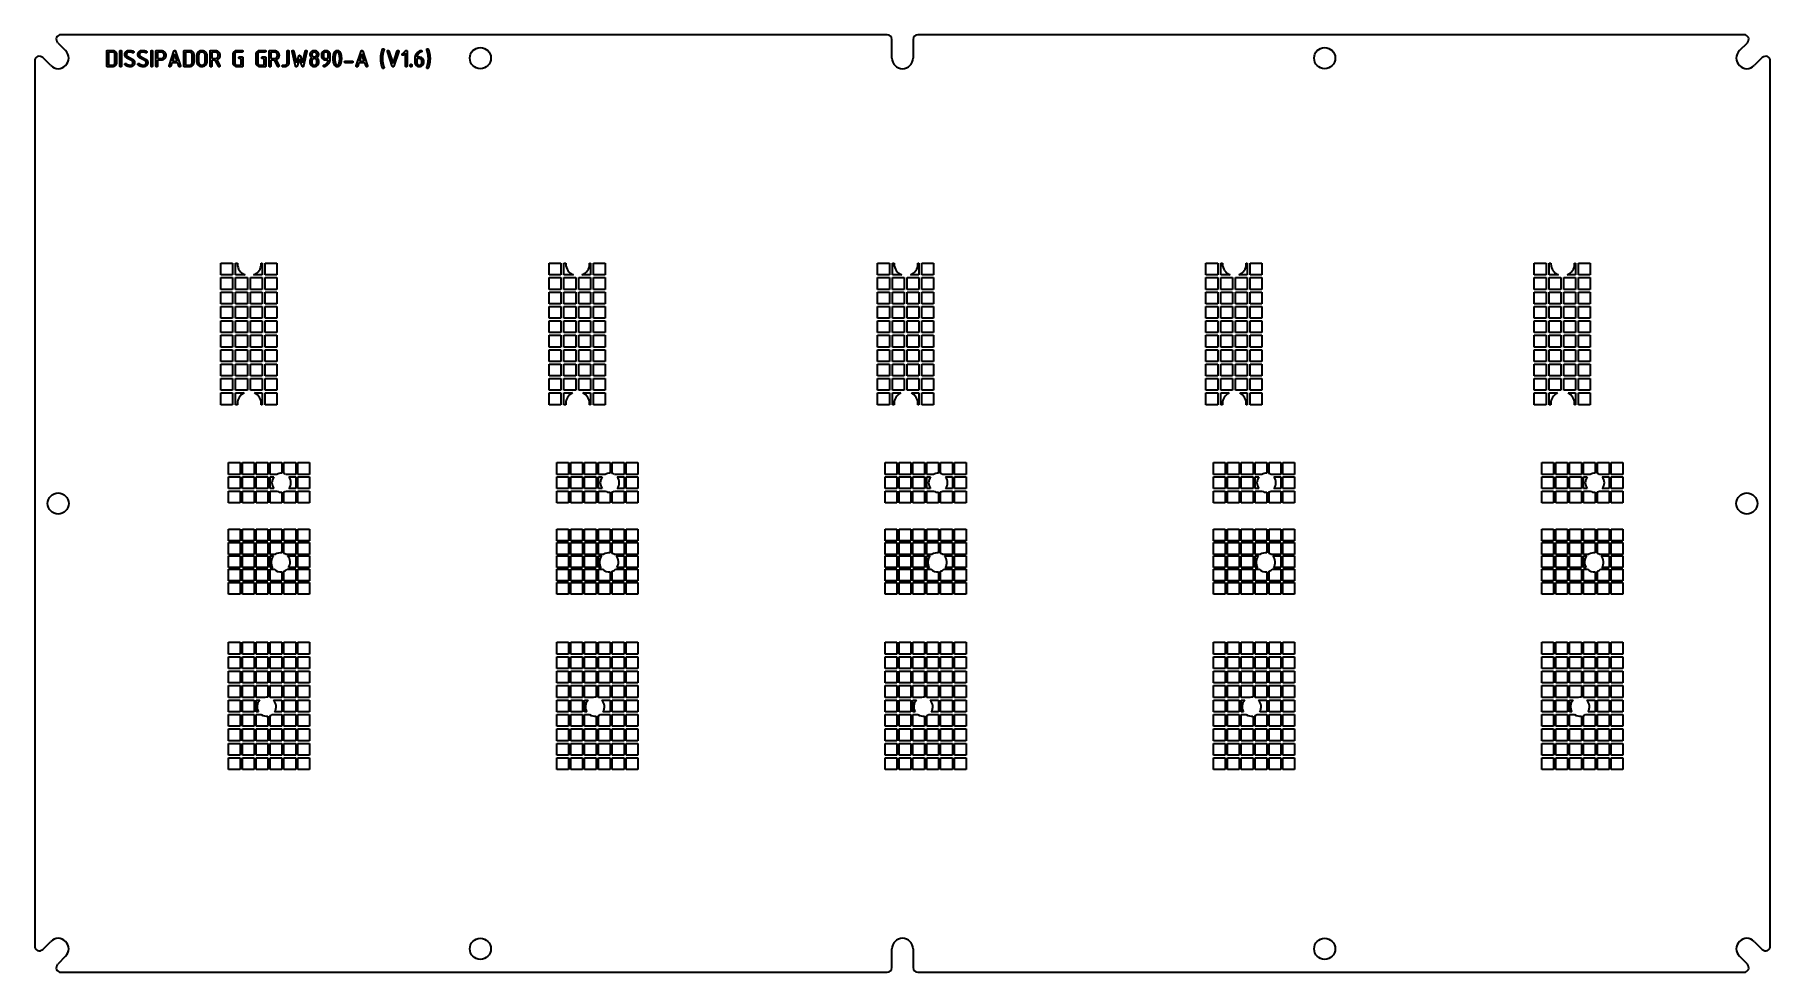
# Model space of a CAD drawing. Header units: millimetres. Extents: x 27 to 397, y 52 to 252.
import ezdxf

# ---------------------------------------------------------------- set-up
doc = ezdxf.new("R2010")
doc.units = ezdxf.units.MM
doc.layers.add('Visible (ABNT)', color=5, linetype='Continuous', lineweight=35)

msp = doc.modelspace()

# ---------------------------------------------------------------- linework, layer by layer
at = {"layer": 'Visible (ABNT)'}
for p, q in [((208.46, 252.33), (32.3, 252.33)), ((391.11, 252.33), (214.96, 252.33)), ((31.6, 250.62), (33.3, 248.92)), ((42.06, 245.66), (42.06, 248.8)), ((42.23, 248.98), (43.28, 248.98)), ((42.41, 248.63), (42.41, 245.83)), ((43.28, 248.63), (42.41, 248.63)), ((43.8, 246.36), (43.8, 248.1)), ((44.15, 248.11), (44.15, 246.36)), ((44.86, 245.66), (44.86, 248.8)), ((45.21, 248.8), (45.21, 245.66)), ((51.5, 245.66), (51.5, 248.8)), ((51.85, 248.8), (51.85, 245.66)), ((52.55, 245.66), (52.55, 248.8)), ((52.73, 248.98), (53.6, 248.98)), ((52.9, 248.63), (52.9, 247.23)), ((53.6, 248.63), (52.9, 248.63)), ((55.36, 245.71), (56.4, 248.84)), ((56.57, 248.25), (56.06, 246.7)), ((57.09, 246.7), (56.57, 248.25)), ((56.75, 248.84), (57.79, 245.71)), ((58.5, 245.66), (58.5, 248.8)), ((58.67, 248.98), (59.72, 248.98)), ((59.72, 248.63), (58.85, 248.63)), ((58.85, 248.63), (58.85, 245.83)), ((60.25, 246.36), (60.25, 248.1)), ((60.6, 248.11), (60.6, 246.36)), ((61.3, 246.53), (61.3, 247.93)), ((61.65, 247.93), (61.65, 246.53)), ((63.04, 246.53), (63.04, 247.93)), ((63.39, 247.93), (63.39, 246.53)), ((64.1, 245.66), (64.1, 248.8)), ((64.27, 248.98), (65.14, 248.98)), ((65.14, 248.63), (64.45, 248.63)), ((64.45, 248.63), (64.45, 247.23)), ((69, 246.36), (69, 248.11)), ((69.35, 248.1), (69.35, 246.36)), ((69.87, 248.98), (70.92, 248.98)), ((70.92, 248.63), (69.87, 248.63)), ((73.89, 246.36), (73.89, 248.11)), ((74.25, 248.1), (74.25, 246.36)), ((74.77, 248.98), (75.82, 248.98)), ((75.82, 248.63), (74.77, 248.63)), ((76.69, 245.66), (76.69, 248.8)), ((76.87, 248.98), (77.74, 248.98)), ((77.74, 248.63), (77.04, 248.63)), ((77.04, 248.63), (77.04, 247.23)), ((80.54, 246.36), (80.54, 248.8)), ((80.89, 248.8), (80.89, 246.36)), ((82.29, 245.63), (81.6, 248.77)), ((81.94, 248.84), (82.5, 246.31)), ((83.83, 246.31), (84.39, 248.84)), ((84.74, 248.77), (84.04, 245.63)), ((87.89, 247.76), (87.89, 248.1)), ((88.24, 248.1), (88.24, 247.76)), ((89.28, 247.23), (89.28, 248.1)), ((89.63, 248.11), (89.63, 247.05)), ((95.24, 245.71), (96.28, 248.84)), ((96.46, 248.25), (95.94, 246.7)), ((96.97, 246.7), (96.46, 248.25)), ((96.63, 248.84), (97.67, 245.71)), ((102.93, 245.62), (101.89, 248.75)), ((102.22, 248.86), (103.11, 246.21)), ((103.11, 246.21), (103.99, 248.86)), ((104.32, 248.75), (103.28, 245.62)), ((105.08, 248.23), (105.76, 248.91)), ((105.73, 248.38), (105.33, 247.98)), ((105.73, 245.66), (105.73, 248.38)), ((106.08, 248.8), (106.08, 245.66)), ((209.46, 247.33), (209.46, 251.33)), ((213.96, 251.33), (213.96, 247.33)), ((390.12, 248.92), (391.82, 250.62)), ((26.71, 246.73), (26.71, 57.92)), ((30.12, 245.74), (28.41, 247.44)), ((43.28, 245.48), (42.23, 245.48)), ((42.41, 245.83), (43.28, 245.83)), ((47.36, 246.82), (46.38, 247.33)), ((46.54, 247.64), (47.52, 247.14)), ((50.16, 246.82), (49.18, 247.33)), ((49.34, 247.64), (50.32, 247.14)), ((52.9, 247.23), (53.6, 247.23)), ((52.9, 246.88), (52.9, 245.66)), ((53.6, 246.88), (52.9, 246.88)), ((55.94, 246.35), (55.69, 245.6)), ((57.2, 246.35), (55.94, 246.35)), ((56.06, 246.7), (57.09, 246.7)), ((57.46, 245.6), (57.2, 246.35)), ((59.72, 245.48), (58.67, 245.48)), ((58.85, 245.83), (59.72, 245.83)), ((64.45, 247.23), (65.14, 247.23)), ((65.14, 246.88), (64.45, 246.88)), ((64.45, 246.88), (64.45, 245.66)), ((65.86, 245.58), (65.21, 246.88)), ((65.56, 246.95), (66.17, 245.73)), ((69.87, 245.83), (70.74, 245.83)), ((70.92, 245.48), (69.87, 245.48)), ((70.39, 247.58), (70.92, 247.58)), ((70.74, 247.23), (70.39, 247.23)), ((70.74, 245.83), (70.74, 247.23)), ((71.09, 247.41), (71.09, 245.66)), ((74.77, 245.83), (75.64, 245.83)), ((75.82, 245.48), (74.77, 245.48)), ((75.29, 247.58), (75.82, 247.58)), ((75.64, 247.23), (75.29, 247.23)), ((75.64, 245.83), (75.64, 247.23)), ((75.99, 247.41), (75.99, 245.66)), ((77.04, 247.23), (77.74, 247.23)), ((77.74, 246.88), (77.04, 246.88)), ((77.04, 246.88), (77.04, 245.66)), ((78.46, 245.58), (77.81, 246.88)), ((78.16, 246.95), (78.77, 245.73)), ((79.67, 245.83), (80.01, 245.83)), ((80.01, 245.48), (79.67, 245.48)), ((82.5, 246.31), (83, 247.78)), ((83.17, 247.2), (82.64, 245.63)), ((83.69, 245.63), (83.17, 247.2)), ((83.34, 247.78), (83.83, 246.31)), ((85.44, 246.36), (85.44, 246.7)), ((85.79, 246.7), (85.79, 246.36)), ((86.84, 246.36), (86.84, 246.7)), ((88.76, 247.23), (89.28, 247.23)), ((89.27, 246.88), (88.76, 246.88)), ((92.96, 246.7), (94.36, 246.7)), ((94.36, 246.35), (92.96, 246.35)), ((95.83, 246.35), (95.57, 245.6)), ((97.09, 246.35), (95.83, 246.35)), ((95.94, 246.7), (96.97, 246.7)), ((97.34, 245.6), (97.09, 246.35)), ((106.78, 245.66), (106.78, 245.83)), ((107.13, 245.83), (107.13, 245.66)), ((107.83, 246.35), (107.83, 247.41)), ((108.7, 247.23), (108.18, 247.23)), ((108.18, 247.23), (108.18, 246.36)), ((108.19, 247.58), (108.7, 247.58)), ((109.23, 246.36), (109.23, 246.7)), ((109.58, 246.7), (109.58, 246.36)), ((395, 247.44), (393.3, 245.74)), ((396.71, 57.92), (396.71, 246.73)), ((66.4, 201.09), (66.4, 203.59)), ((66.4, 203.59), (68.9, 203.59)), ((68.9, 203.59), (68.9, 201.09)), ((69.54, 201.09), (69.54, 203.59)), ((69.54, 203.59), (69.94, 203.59)), ((69.94, 203.59), (69.94, 203.44)), ((74.99, 203.44), (74.99, 203.59)), ((74.99, 203.59), (75.18, 203.59)), ((75.18, 203.59), (75.18, 201.09)), ((75.82, 203.59), (78.32, 203.59)), ((75.82, 201.09), (75.82, 203.59)), ((78.32, 203.59), (78.32, 201.09)), ((136.4, 203.59), (138.9, 203.59)), ((136.4, 201.09), (136.4, 203.59)), ((138.9, 203.59), (138.9, 201.09)), ((139.54, 201.09), (139.54, 203.59)), ((139.54, 203.59), (139.94, 203.59)), ((139.94, 203.59), (139.94, 203.44)), ((144.99, 203.44), (144.99, 203.59)), ((144.99, 203.59), (145.18, 203.59)), ((145.18, 203.59), (145.18, 201.09)), ((145.82, 201.09), (145.82, 203.59)), ((145.82, 203.59), (148.32, 203.59)), ((148.32, 203.59), (148.32, 201.09)), ((206.4, 203.59), (208.9, 203.59)), ((206.4, 201.09), (206.4, 203.59)), ((208.9, 203.59), (208.9, 201.09)), ((209.54, 201.09), (209.54, 203.59)), ((209.54, 203.59), (209.94, 203.59)), ((209.94, 203.59), (209.94, 203.44)), ((214.99, 203.44), (214.99, 203.59)), ((214.99, 203.59), (215.18, 203.59)), ((215.18, 203.59), (215.18, 201.09)), ((215.82, 201.09), (215.82, 203.59)), ((215.82, 203.59), (218.32, 203.59)), ((218.32, 203.59), (218.32, 201.09)), ((276.4, 203.59), (278.9, 203.59)), ((276.4, 201.09), (276.4, 203.59)), ((278.9, 203.59), (278.9, 201.09)), ((279.54, 201.09), (279.54, 203.59)), ((279.54, 203.59), (279.94, 203.59)), ((279.94, 203.59), (279.94, 203.44)), ((284.99, 203.44), (284.99, 203.59)), ((284.99, 203.59), (285.18, 203.59)), ((285.18, 203.59), (285.18, 201.09)), ((285.82, 201.09), (285.82, 203.59)), ((285.82, 203.59), (288.32, 203.59)), ((288.32, 203.59), (288.32, 201.09)), ((346.4, 203.59), (348.9, 203.59)), ((346.4, 201.09), (346.4, 203.59)), ((348.9, 203.59), (348.9, 201.09)), ((349.54, 201.09), (349.54, 203.59)), ((349.54, 203.59), (349.94, 203.59)), ((349.94, 203.59), (349.94, 203.44)), ((354.99, 203.44), (354.99, 203.59)), ((354.99, 203.59), (355.18, 203.59)), ((355.18, 203.59), (355.18, 201.09)), ((355.82, 201.09), (355.82, 203.59)), ((355.82, 203.59), (358.32, 203.59)), ((358.32, 203.59), (358.32, 201.09)), ((68.9, 201.09), (66.4, 201.09)), ((66.4, 200.51), (68.9, 200.51)), ((66.4, 198.01), (66.4, 200.51)), ((68.9, 200.51), (68.9, 198.01)), ((71.55, 201.09), (69.54, 201.09)), ((69.54, 200.51), (72.04, 200.51)), ((69.54, 198.01), (69.54, 200.51)), ((72.04, 200.51), (72.04, 198.01)), ((72.68, 200.51), (75.18, 200.51)), ((72.68, 198.01), (72.68, 200.51)), ((75.18, 201.09), (73.38, 201.09)), ((75.18, 200.51), (75.18, 198.01)), ((78.32, 201.09), (75.82, 201.09)), ((75.82, 200.51), (78.32, 200.51)), ((75.82, 198.01), (75.82, 200.51)), ((78.32, 200.51), (78.32, 198.01)), ((138.9, 201.09), (136.4, 201.09)), ((136.4, 198.01), (136.4, 200.51)), ((136.4, 200.51), (138.9, 200.51)), ((138.9, 200.51), (138.9, 198.01)), ((141.55, 201.09), (139.54, 201.09)), ((139.54, 198.01), (139.54, 200.51)), ((139.54, 200.51), (142.04, 200.51)), ((142.04, 200.51), (142.04, 198.01)), ((142.68, 198.01), (142.68, 200.51)), ((142.68, 200.51), (145.18, 200.51)), ((145.18, 201.09), (143.38, 201.09)), ((145.18, 200.51), (145.18, 198.01)), ((148.32, 201.09), (145.82, 201.09)), ((145.82, 198.01), (145.82, 200.51)), ((145.82, 200.51), (148.32, 200.51)), ((148.32, 200.51), (148.32, 198.01)), ((208.9, 201.09), (206.4, 201.09)), ((206.4, 198.01), (206.4, 200.51)), ((206.4, 200.51), (208.9, 200.51)), ((208.9, 200.51), (208.9, 198.01)), ((211.55, 201.09), (209.54, 201.09)), ((209.54, 198.01), (209.54, 200.51)), ((209.54, 200.51), (212.04, 200.51)), ((212.04, 200.51), (212.04, 198.01)), ((212.68, 198.01), (212.68, 200.51)), ((212.68, 200.51), (215.18, 200.51)), ((215.18, 201.09), (213.38, 201.09)), ((215.18, 200.51), (215.18, 198.01)), ((218.32, 201.09), (215.82, 201.09)), ((215.82, 198.01), (215.82, 200.51)), ((215.82, 200.51), (218.32, 200.51)), ((218.32, 200.51), (218.32, 198.01)), ((278.9, 201.09), (276.4, 201.09)), ((276.4, 198.01), (276.4, 200.51)), ((276.4, 200.51), (278.9, 200.51)), ((278.9, 200.51), (278.9, 198.01)), ((281.55, 201.09), (279.54, 201.09)), ((279.54, 198.01), (279.54, 200.51)), ((279.54, 200.51), (282.04, 200.51)), ((282.04, 200.51), (282.04, 198.01)), ((282.68, 198.01), (282.68, 200.51)), ((282.68, 200.51), (285.18, 200.51)), ((285.18, 201.09), (283.38, 201.09)), ((285.18, 200.51), (285.18, 198.01)), ((288.32, 201.09), (285.82, 201.09)), ((285.82, 198.01), (285.82, 200.51)), ((285.82, 200.51), (288.32, 200.51)), ((288.32, 200.51), (288.32, 198.01)), ((348.9, 201.09), (346.4, 201.09)), ((346.4, 198.01), (346.4, 200.51)), ((346.4, 200.51), (348.9, 200.51)), ((348.9, 200.51), (348.9, 198.01)), ((351.55, 201.09), (349.54, 201.09)), ((349.54, 198.01), (349.54, 200.51)), ((349.54, 200.51), (352.04, 200.51)), ((352.04, 200.51), (352.04, 198.01)), ((352.68, 198.01), (352.68, 200.51)), ((352.68, 200.51), (355.18, 200.51)), ((355.18, 201.09), (353.38, 201.09)), ((355.18, 200.51), (355.18, 198.01)), ((358.32, 201.09), (355.82, 201.09)), ((355.82, 198.01), (355.82, 200.51)), ((355.82, 200.51), (358.32, 200.51)), ((358.32, 200.51), (358.32, 198.01)), ((68.9, 198.01), (66.4, 198.01)), ((66.4, 197.43), (68.9, 197.43)), ((66.4, 194.93), (66.4, 197.43)), ((68.9, 197.43), (68.9, 194.93)), ((72.04, 198.01), (69.54, 198.01)), ((69.54, 197.43), (72.04, 197.43)), ((69.54, 194.93), (69.54, 197.43)), ((72.04, 197.43), (72.04, 194.93)), ((75.18, 198.01), (72.68, 198.01)), ((72.68, 197.43), (75.18, 197.43)), ((72.68, 194.93), (72.68, 197.43)), ((75.18, 197.43), (75.18, 194.93)), ((78.32, 198.01), (75.82, 198.01)), ((75.82, 197.43), (78.32, 197.43)), ((75.82, 194.93), (75.82, 197.43)), ((78.32, 197.43), (78.32, 194.93)), ((138.9, 198.01), (136.4, 198.01)), ((136.4, 194.93), (136.4, 197.43)), ((136.4, 197.43), (138.9, 197.43)), ((138.9, 197.43), (138.9, 194.93)), ((142.04, 198.01), (139.54, 198.01)), ((139.54, 194.93), (139.54, 197.43)), ((139.54, 197.43), (142.04, 197.43)), ((142.04, 197.43), (142.04, 194.93)), ((145.18, 198.01), (142.68, 198.01)), ((142.68, 194.93), (142.68, 197.43)), ((142.68, 197.43), (145.18, 197.43)), ((145.18, 197.43), (145.18, 194.93)), ((148.32, 198.01), (145.82, 198.01)), ((145.82, 194.93), (145.82, 197.43)), ((145.82, 197.43), (148.32, 197.43)), ((148.32, 197.43), (148.32, 194.93)), ((208.9, 198.01), (206.4, 198.01)), ((206.4, 194.93), (206.4, 197.43)), ((206.4, 197.43), (208.9, 197.43)), ((208.9, 197.43), (208.9, 194.93)), ((212.04, 198.01), (209.54, 198.01)), ((209.54, 194.93), (209.54, 197.43)), ((209.54, 197.43), (212.04, 197.43)), ((212.04, 197.43), (212.04, 194.93)), ((215.18, 198.01), (212.68, 198.01)), ((212.68, 194.93), (212.68, 197.43)), ((212.68, 197.43), (215.18, 197.43)), ((215.18, 197.43), (215.18, 194.93)), ((218.32, 198.01), (215.82, 198.01)), ((215.82, 194.93), (215.82, 197.43)), ((215.82, 197.43), (218.32, 197.43)), ((218.32, 197.43), (218.32, 194.93)), ((278.9, 198.01), (276.4, 198.01)), ((276.4, 194.93), (276.4, 197.43)), ((276.4, 197.43), (278.9, 197.43)), ((278.9, 197.43), (278.9, 194.93)), ((282.04, 198.01), (279.54, 198.01)), ((279.54, 194.93), (279.54, 197.43)), ((279.54, 197.43), (282.04, 197.43)), ((282.04, 197.43), (282.04, 194.93)), ((285.18, 198.01), (282.68, 198.01)), ((282.68, 194.93), (282.68, 197.43)), ((282.68, 197.43), (285.18, 197.43)), ((285.18, 197.43), (285.18, 194.93)), ((288.32, 198.01), (285.82, 198.01)), ((285.82, 194.93), (285.82, 197.43)), ((285.82, 197.43), (288.32, 197.43)), ((288.32, 197.43), (288.32, 194.93)), ((348.9, 198.01), (346.4, 198.01)), ((346.4, 194.93), (346.4, 197.43)), ((346.4, 197.43), (348.9, 197.43)), ((348.9, 197.43), (348.9, 194.93)), ((352.04, 198.01), (349.54, 198.01)), ((349.54, 194.93), (349.54, 197.43)), ((349.54, 197.43), (352.04, 197.43)), ((352.04, 197.43), (352.04, 194.93)), ((355.18, 198.01), (352.68, 198.01)), ((352.68, 194.93), (352.68, 197.43)), ((352.68, 197.43), (355.18, 197.43)), ((355.18, 197.43), (355.18, 194.93)), ((358.32, 198.01), (355.82, 198.01)), ((355.82, 194.93), (355.82, 197.43)), ((355.82, 197.43), (358.32, 197.43)), ((358.32, 197.43), (358.32, 194.93)), ((68.9, 194.93), (66.4, 194.93)), ((66.4, 194.36), (68.9, 194.36)), ((66.4, 191.86), (66.4, 194.36)), ((68.9, 194.36), (68.9, 191.86)), ((72.04, 194.93), (69.54, 194.93)), ((69.54, 194.36), (72.04, 194.36)), ((69.54, 191.86), (69.54, 194.36)), ((72.04, 194.36), (72.04, 191.86)), ((75.18, 194.93), (72.68, 194.93)), ((72.68, 194.36), (75.18, 194.36)), ((72.68, 191.86), (72.68, 194.36)), ((75.18, 194.36), (75.18, 191.86)), ((78.32, 194.93), (75.82, 194.93)), ((75.82, 194.36), (78.32, 194.36)), ((75.82, 191.86), (75.82, 194.36)), ((78.32, 194.36), (78.32, 191.86)), ((138.9, 194.93), (136.4, 194.93)), ((136.4, 191.86), (136.4, 194.36)), ((136.4, 194.36), (138.9, 194.36)), ((138.9, 194.36), (138.9, 191.86)), ((142.04, 194.93), (139.54, 194.93)), ((139.54, 191.86), (139.54, 194.36)), ((139.54, 194.36), (142.04, 194.36)), ((142.04, 194.36), (142.04, 191.86)), ((145.18, 194.93), (142.68, 194.93)), ((142.68, 191.86), (142.68, 194.36)), ((142.68, 194.36), (145.18, 194.36)), ((145.18, 194.36), (145.18, 191.86)), ((148.32, 194.93), (145.82, 194.93)), ((145.82, 191.86), (145.82, 194.36)), ((145.82, 194.36), (148.32, 194.36)), ((148.32, 194.36), (148.32, 191.86)), ((208.9, 194.93), (206.4, 194.93)), ((206.4, 191.86), (206.4, 194.36)), ((206.4, 194.36), (208.9, 194.36)), ((208.9, 194.36), (208.9, 191.86)), ((212.04, 194.93), (209.54, 194.93)), ((209.54, 191.86), (209.54, 194.36)), ((209.54, 194.36), (212.04, 194.36)), ((212.04, 194.36), (212.04, 191.86)), ((215.18, 194.93), (212.68, 194.93)), ((212.68, 191.86), (212.68, 194.36)), ((212.68, 194.36), (215.18, 194.36)), ((215.18, 194.36), (215.18, 191.86)), ((218.32, 194.93), (215.82, 194.93)), ((215.82, 191.86), (215.82, 194.36)), ((215.82, 194.36), (218.32, 194.36)), ((218.32, 194.36), (218.32, 191.86)), ((278.9, 194.93), (276.4, 194.93)), ((276.4, 191.86), (276.4, 194.36)), ((276.4, 194.36), (278.9, 194.36)), ((278.9, 194.36), (278.9, 191.86)), ((282.04, 194.93), (279.54, 194.93)), ((279.54, 191.86), (279.54, 194.36)), ((279.54, 194.36), (282.04, 194.36)), ((282.04, 194.36), (282.04, 191.86)), ((285.18, 194.93), (282.68, 194.93)), ((282.68, 191.86), (282.68, 194.36)), ((282.68, 194.36), (285.18, 194.36)), ((285.18, 194.36), (285.18, 191.86)), ((288.32, 194.93), (285.82, 194.93)), ((285.82, 191.86), (285.82, 194.36)), ((285.82, 194.36), (288.32, 194.36)), ((288.32, 194.36), (288.32, 191.86)), ((348.9, 194.93), (346.4, 194.93)), ((346.4, 191.86), (346.4, 194.36)), ((346.4, 194.36), (348.9, 194.36)), ((348.9, 194.36), (348.9, 191.86)), ((352.04, 194.93), (349.54, 194.93)), ((349.54, 191.86), (349.54, 194.36)), ((349.54, 194.36), (352.04, 194.36)), ((352.04, 194.36), (352.04, 191.86)), ((355.18, 194.93), (352.68, 194.93)), ((352.68, 191.86), (352.68, 194.36)), ((352.68, 194.36), (355.18, 194.36)), ((355.18, 194.36), (355.18, 191.86)), ((358.32, 194.93), (355.82, 194.93)), ((355.82, 191.86), (355.82, 194.36)), ((355.82, 194.36), (358.32, 194.36)), ((358.32, 194.36), (358.32, 191.86)), ((68.9, 191.86), (66.4, 191.86)), ((66.4, 191.28), (68.9, 191.28)), ((66.4, 188.78), (66.4, 191.28)), ((68.9, 188.78), (66.4, 188.78)), ((68.9, 191.28), (68.9, 188.78)), ((72.04, 191.86), (69.54, 191.86)), ((69.54, 191.28), (72.04, 191.28)), ((69.54, 188.78), (69.54, 191.28)), ((72.04, 188.78), (69.54, 188.78)), ((72.04, 191.28), (72.04, 188.78)), ((75.18, 191.86), (72.68, 191.86)), ((72.68, 191.28), (75.18, 191.28)), ((72.68, 188.78), (72.68, 191.28)), ((75.18, 188.78), (72.68, 188.78)), ((75.18, 191.28), (75.18, 188.78)), ((78.32, 191.86), (75.82, 191.86)), ((75.82, 191.28), (78.32, 191.28)), ((75.82, 188.78), (75.82, 191.28)), ((78.32, 188.78), (75.82, 188.78)), ((78.32, 191.28), (78.32, 188.78)), ((138.9, 191.86), (136.4, 191.86)), ((136.4, 188.78), (136.4, 191.28)), ((136.4, 191.28), (138.9, 191.28)), ((138.9, 188.78), (136.4, 188.78)), ((138.9, 191.28), (138.9, 188.78)), ((142.04, 191.86), (139.54, 191.86)), ((139.54, 188.78), (139.54, 191.28)), ((139.54, 191.28), (142.04, 191.28)), ((142.04, 188.78), (139.54, 188.78)), ((142.04, 191.28), (142.04, 188.78)), ((145.18, 191.86), (142.68, 191.86)), ((142.68, 188.78), (142.68, 191.28)), ((142.68, 191.28), (145.18, 191.28)), ((145.18, 188.78), (142.68, 188.78)), ((145.18, 191.28), (145.18, 188.78)), ((148.32, 191.86), (145.82, 191.86)), ((145.82, 188.78), (145.82, 191.28)), ((145.82, 191.28), (148.32, 191.28)), ((148.32, 188.78), (145.82, 188.78)), ((148.32, 191.28), (148.32, 188.78)), ((208.9, 191.86), (206.4, 191.86)), ((206.4, 188.78), (206.4, 191.28)), ((206.4, 191.28), (208.9, 191.28)), ((208.9, 188.78), (206.4, 188.78)), ((208.9, 191.28), (208.9, 188.78)), ((212.04, 191.86), (209.54, 191.86)), ((209.54, 188.78), (209.54, 191.28)), ((209.54, 191.28), (212.04, 191.28)), ((212.04, 188.78), (209.54, 188.78)), ((212.04, 191.28), (212.04, 188.78)), ((215.18, 191.86), (212.68, 191.86)), ((212.68, 188.78), (212.68, 191.28)), ((212.68, 191.28), (215.18, 191.28)), ((215.18, 188.78), (212.68, 188.78)), ((215.18, 191.28), (215.18, 188.78)), ((218.32, 191.86), (215.82, 191.86)), ((215.82, 188.78), (215.82, 191.28)), ((215.82, 191.28), (218.32, 191.28)), ((218.32, 188.78), (215.82, 188.78)), ((218.32, 191.28), (218.32, 188.78)), ((278.9, 191.86), (276.4, 191.86)), ((276.4, 188.78), (276.4, 191.28)), ((276.4, 191.28), (278.9, 191.28)), ((278.9, 188.78), (276.4, 188.78)), ((278.9, 191.28), (278.9, 188.78)), ((282.04, 191.86), (279.54, 191.86)), ((279.54, 188.78), (279.54, 191.28)), ((279.54, 191.28), (282.04, 191.28)), ((282.04, 188.78), (279.54, 188.78)), ((282.04, 191.28), (282.04, 188.78)), ((285.18, 191.86), (282.68, 191.86)), ((282.68, 188.78), (282.68, 191.28)), ((282.68, 191.28), (285.18, 191.28)), ((285.18, 188.78), (282.68, 188.78)), ((285.18, 191.28), (285.18, 188.78)), ((288.32, 191.86), (285.82, 191.86)), ((285.82, 188.78), (285.82, 191.28)), ((285.82, 191.28), (288.32, 191.28)), ((288.32, 188.78), (285.82, 188.78)), ((288.32, 191.28), (288.32, 188.78)), ((348.9, 191.86), (346.4, 191.86)), ((346.4, 188.78), (346.4, 191.28)), ((346.4, 191.28), (348.9, 191.28)), ((348.9, 188.78), (346.4, 188.78)), ((348.9, 191.28), (348.9, 188.78)), ((352.04, 191.86), (349.54, 191.86)), ((349.54, 188.78), (349.54, 191.28)), ((349.54, 191.28), (352.04, 191.28)), ((352.04, 188.78), (349.54, 188.78)), ((352.04, 191.28), (352.04, 188.78)), ((355.18, 191.86), (352.68, 191.86)), ((352.68, 188.78), (352.68, 191.28)), ((352.68, 191.28), (355.18, 191.28)), ((355.18, 188.78), (352.68, 188.78)), ((355.18, 191.28), (355.18, 188.78)), ((358.32, 191.86), (355.82, 191.86)), ((355.82, 188.78), (355.82, 191.28)), ((355.82, 191.28), (358.32, 191.28)), ((358.32, 188.78), (355.82, 188.78)), ((358.32, 191.28), (358.32, 188.78)), ((66.4, 188.2), (68.9, 188.2)), ((66.4, 185.7), (66.4, 188.2)), ((68.9, 185.7), (66.4, 185.7)), ((66.4, 185.13), (68.9, 185.13)), ((66.4, 182.63), (66.4, 185.13)), ((68.9, 188.2), (68.9, 185.7)), ((68.9, 185.13), (68.9, 182.63)), ((69.54, 188.2), (72.04, 188.2)), ((69.54, 185.7), (69.54, 188.2)), ((72.04, 185.7), (69.54, 185.7)), ((69.54, 185.13), (72.04, 185.13)), ((69.54, 182.63), (69.54, 185.13)), ((72.04, 188.2), (72.04, 185.7)), ((72.04, 185.13), (72.04, 182.63)), ((72.68, 188.2), (75.18, 188.2)), ((72.68, 185.7), (72.68, 188.2)), ((75.18, 185.7), (72.68, 185.7)), ((72.68, 185.13), (75.18, 185.13)), ((72.68, 182.63), (72.68, 185.13)), ((75.18, 188.2), (75.18, 185.7)), ((75.18, 185.13), (75.18, 182.63)), ((75.82, 188.2), (78.32, 188.2)), ((75.82, 185.7), (75.82, 188.2)), ((78.32, 185.7), (75.82, 185.7)), ((75.82, 185.13), (78.32, 185.13)), ((75.82, 182.63), (75.82, 185.13)), ((78.32, 188.2), (78.32, 185.7)), ((78.32, 185.13), (78.32, 182.63)), ((136.4, 185.7), (136.4, 188.2)), ((136.4, 188.2), (138.9, 188.2)), ((138.9, 185.7), (136.4, 185.7)), ((136.4, 182.63), (136.4, 185.13)), ((136.4, 185.13), (138.9, 185.13)), ((138.9, 188.2), (138.9, 185.7)), ((138.9, 185.13), (138.9, 182.63)), ((139.54, 185.7), (139.54, 188.2)), ((139.54, 188.2), (142.04, 188.2)), ((142.04, 185.7), (139.54, 185.7)), ((139.54, 182.63), (139.54, 185.13)), ((139.54, 185.13), (142.04, 185.13)), ((142.04, 188.2), (142.04, 185.7)), ((142.04, 185.13), (142.04, 182.63)), ((142.68, 185.7), (142.68, 188.2)), ((142.68, 188.2), (145.18, 188.2)), ((145.18, 185.7), (142.68, 185.7)), ((142.68, 182.63), (142.68, 185.13)), ((142.68, 185.13), (145.18, 185.13)), ((145.18, 188.2), (145.18, 185.7)), ((145.18, 185.13), (145.18, 182.63)), ((145.82, 185.7), (145.82, 188.2)), ((145.82, 188.2), (148.32, 188.2)), ((148.32, 185.7), (145.82, 185.7)), ((145.82, 182.63), (145.82, 185.13)), ((145.82, 185.13), (148.32, 185.13)), ((148.32, 188.2), (148.32, 185.7)), ((148.32, 185.13), (148.32, 182.63)), ((206.4, 185.7), (206.4, 188.2)), ((206.4, 188.2), (208.9, 188.2)), ((208.9, 185.7), (206.4, 185.7)), ((206.4, 182.63), (206.4, 185.13)), ((206.4, 185.13), (208.9, 185.13)), ((208.9, 188.2), (208.9, 185.7)), ((208.9, 185.13), (208.9, 182.63)), ((209.54, 185.7), (209.54, 188.2)), ((209.54, 188.2), (212.04, 188.2)), ((212.04, 185.7), (209.54, 185.7)), ((209.54, 182.63), (209.54, 185.13)), ((209.54, 185.13), (212.04, 185.13)), ((212.04, 188.2), (212.04, 185.7)), ((212.04, 185.13), (212.04, 182.63)), ((212.68, 185.7), (212.68, 188.2)), ((212.68, 188.2), (215.18, 188.2)), ((215.18, 185.7), (212.68, 185.7)), ((212.68, 182.63), (212.68, 185.13)), ((212.68, 185.13), (215.18, 185.13)), ((215.18, 188.2), (215.18, 185.7)), ((215.18, 185.13), (215.18, 182.63)), ((215.82, 185.7), (215.82, 188.2)), ((215.82, 188.2), (218.32, 188.2)), ((218.32, 185.7), (215.82, 185.7)), ((215.82, 182.63), (215.82, 185.13)), ((215.82, 185.13), (218.32, 185.13)), ((218.32, 188.2), (218.32, 185.7)), ((218.32, 185.13), (218.32, 182.63)), ((276.4, 185.7), (276.4, 188.2)), ((276.4, 188.2), (278.9, 188.2)), ((278.9, 185.7), (276.4, 185.7)), ((276.4, 182.63), (276.4, 185.13)), ((276.4, 185.13), (278.9, 185.13)), ((278.9, 188.2), (278.9, 185.7)), ((278.9, 185.13), (278.9, 182.63)), ((279.54, 185.7), (279.54, 188.2)), ((279.54, 188.2), (282.04, 188.2)), ((282.04, 185.7), (279.54, 185.7)), ((279.54, 182.63), (279.54, 185.13)), ((279.54, 185.13), (282.04, 185.13)), ((282.04, 188.2), (282.04, 185.7)), ((282.04, 185.13), (282.04, 182.63)), ((282.68, 185.7), (282.68, 188.2)), ((282.68, 188.2), (285.18, 188.2)), ((285.18, 185.7), (282.68, 185.7)), ((282.68, 182.63), (282.68, 185.13)), ((282.68, 185.13), (285.18, 185.13)), ((285.18, 188.2), (285.18, 185.7)), ((285.18, 185.13), (285.18, 182.63)), ((285.82, 185.7), (285.82, 188.2)), ((285.82, 188.2), (288.32, 188.2)), ((288.32, 185.7), (285.82, 185.7)), ((285.82, 182.63), (285.82, 185.13)), ((285.82, 185.13), (288.32, 185.13)), ((288.32, 188.2), (288.32, 185.7)), ((288.32, 185.13), (288.32, 182.63)), ((346.4, 185.7), (346.4, 188.2)), ((346.4, 188.2), (348.9, 188.2)), ((348.9, 185.7), (346.4, 185.7)), ((346.4, 182.63), (346.4, 185.13)), ((346.4, 185.13), (348.9, 185.13)), ((348.9, 188.2), (348.9, 185.7)), ((348.9, 185.13), (348.9, 182.63)), ((349.54, 185.7), (349.54, 188.2)), ((349.54, 188.2), (352.04, 188.2)), ((352.04, 185.7), (349.54, 185.7)), ((349.54, 182.63), (349.54, 185.13)), ((349.54, 185.13), (352.04, 185.13)), ((352.04, 188.2), (352.04, 185.7)), ((352.04, 185.13), (352.04, 182.63)), ((352.68, 185.7), (352.68, 188.2)), ((352.68, 188.2), (355.18, 188.2)), ((355.18, 185.7), (352.68, 185.7)), ((352.68, 182.63), (352.68, 185.13)), ((352.68, 185.13), (355.18, 185.13)), ((355.18, 188.2), (355.18, 185.7)), ((355.18, 185.13), (355.18, 182.63)), ((355.82, 185.7), (355.82, 188.2)), ((355.82, 188.2), (358.32, 188.2)), ((358.32, 185.7), (355.82, 185.7)), ((355.82, 182.63), (355.82, 185.13)), ((355.82, 185.13), (358.32, 185.13)), ((358.32, 188.2), (358.32, 185.7)), ((358.32, 185.13), (358.32, 182.63)), ((68.9, 182.63), (66.4, 182.63)), ((66.4, 182.05), (68.9, 182.05)), ((66.4, 179.55), (66.4, 182.05)), ((68.9, 182.05), (68.9, 179.55)), ((72.04, 182.63), (69.54, 182.63)), ((69.54, 182.05), (72.04, 182.05)), ((69.54, 179.55), (69.54, 182.05)), ((72.04, 182.05), (72.04, 179.55)), ((75.18, 182.63), (72.68, 182.63)), ((72.68, 182.05), (75.18, 182.05)), ((72.68, 179.55), (72.68, 182.05)), ((75.18, 182.05), (75.18, 179.55)), ((78.32, 182.63), (75.82, 182.63)), ((75.82, 182.05), (78.32, 182.05)), ((75.82, 179.55), (75.82, 182.05)), ((78.32, 182.05), (78.32, 179.55)), ((138.9, 182.63), (136.4, 182.63)), ((136.4, 179.55), (136.4, 182.05)), ((136.4, 182.05), (138.9, 182.05)), ((138.9, 182.05), (138.9, 179.55)), ((142.04, 182.63), (139.54, 182.63)), ((139.54, 179.55), (139.54, 182.05)), ((139.54, 182.05), (142.04, 182.05)), ((142.04, 182.05), (142.04, 179.55)), ((145.18, 182.63), (142.68, 182.63)), ((142.68, 179.55), (142.68, 182.05)), ((142.68, 182.05), (145.18, 182.05)), ((145.18, 182.05), (145.18, 179.55)), ((148.32, 182.63), (145.82, 182.63)), ((145.82, 179.55), (145.82, 182.05)), ((145.82, 182.05), (148.32, 182.05)), ((148.32, 182.05), (148.32, 179.55)), ((208.9, 182.63), (206.4, 182.63)), ((206.4, 179.55), (206.4, 182.05)), ((206.4, 182.05), (208.9, 182.05)), ((208.9, 182.05), (208.9, 179.55)), ((212.04, 182.63), (209.54, 182.63)), ((209.54, 179.55), (209.54, 182.05)), ((209.54, 182.05), (212.04, 182.05)), ((212.04, 182.05), (212.04, 179.55)), ((215.18, 182.63), (212.68, 182.63)), ((212.68, 179.55), (212.68, 182.05)), ((212.68, 182.05), (215.18, 182.05)), ((215.18, 182.05), (215.18, 179.55)), ((218.32, 182.63), (215.82, 182.63)), ((215.82, 179.55), (215.82, 182.05)), ((215.82, 182.05), (218.32, 182.05)), ((218.32, 182.05), (218.32, 179.55)), ((278.9, 182.63), (276.4, 182.63)), ((276.4, 179.55), (276.4, 182.05)), ((276.4, 182.05), (278.9, 182.05)), ((278.9, 182.05), (278.9, 179.55)), ((282.04, 182.63), (279.54, 182.63)), ((279.54, 179.55), (279.54, 182.05)), ((279.54, 182.05), (282.04, 182.05)), ((282.04, 182.05), (282.04, 179.55)), ((285.18, 182.63), (282.68, 182.63)), ((282.68, 179.55), (282.68, 182.05)), ((282.68, 182.05), (285.18, 182.05)), ((285.18, 182.05), (285.18, 179.55)), ((288.32, 182.63), (285.82, 182.63)), ((285.82, 179.55), (285.82, 182.05)), ((285.82, 182.05), (288.32, 182.05)), ((288.32, 182.05), (288.32, 179.55)), ((348.9, 182.63), (346.4, 182.63)), ((346.4, 179.55), (346.4, 182.05)), ((346.4, 182.05), (348.9, 182.05)), ((348.9, 182.05), (348.9, 179.55)), ((352.04, 182.63), (349.54, 182.63)), ((349.54, 179.55), (349.54, 182.05)), ((349.54, 182.05), (352.04, 182.05)), ((352.04, 182.05), (352.04, 179.55)), ((355.18, 182.63), (352.68, 182.63)), ((352.68, 179.55), (352.68, 182.05)), ((352.68, 182.05), (355.18, 182.05)), ((355.18, 182.05), (355.18, 179.55)), ((358.32, 182.63), (355.82, 182.63)), ((355.82, 179.55), (355.82, 182.05)), ((355.82, 182.05), (358.32, 182.05)), ((358.32, 182.05), (358.32, 179.55)), ((68.9, 179.55), (66.4, 179.55)), ((66.4, 178.98), (68.9, 178.98)), ((66.4, 176.48), (66.4, 178.98)), ((68.9, 178.98), (68.9, 176.48)), ((72.04, 179.55), (69.54, 179.55)), ((69.54, 178.98), (72.04, 178.98)), ((69.54, 176.48), (69.54, 178.98)), ((72.04, 178.98), (72.04, 176.48)), ((75.18, 179.55), (72.68, 179.55)), ((72.68, 178.98), (75.18, 178.98)), ((72.68, 176.48), (72.68, 178.98)), ((75.18, 178.98), (75.18, 176.48)), ((78.32, 179.55), (75.82, 179.55)), ((75.82, 178.98), (78.32, 178.98)), ((75.82, 176.48), (75.82, 178.98)), ((78.32, 178.98), (78.32, 176.48)), ((138.9, 179.55), (136.4, 179.55)), ((136.4, 176.48), (136.4, 178.98)), ((136.4, 178.98), (138.9, 178.98)), ((138.9, 178.98), (138.9, 176.48)), ((142.04, 179.55), (139.54, 179.55)), ((139.54, 176.48), (139.54, 178.98)), ((139.54, 178.98), (142.04, 178.98)), ((142.04, 178.98), (142.04, 176.48)), ((145.18, 179.55), (142.68, 179.55)), ((142.68, 176.48), (142.68, 178.98)), ((142.68, 178.98), (145.18, 178.98)), ((145.18, 178.98), (145.18, 176.48)), ((148.32, 179.55), (145.82, 179.55)), ((145.82, 176.48), (145.82, 178.98)), ((145.82, 178.98), (148.32, 178.98)), ((148.32, 178.98), (148.32, 176.48)), ((208.9, 179.55), (206.4, 179.55)), ((206.4, 176.48), (206.4, 178.98)), ((206.4, 178.98), (208.9, 178.98)), ((208.9, 178.98), (208.9, 176.48)), ((212.04, 179.55), (209.54, 179.55)), ((209.54, 176.48), (209.54, 178.98)), ((209.54, 178.98), (212.04, 178.98)), ((212.04, 178.98), (212.04, 176.48)), ((215.18, 179.55), (212.68, 179.55)), ((212.68, 176.48), (212.68, 178.98)), ((212.68, 178.98), (215.18, 178.98)), ((215.18, 178.98), (215.18, 176.48)), ((218.32, 179.55), (215.82, 179.55)), ((215.82, 176.48), (215.82, 178.98)), ((215.82, 178.98), (218.32, 178.98)), ((218.32, 178.98), (218.32, 176.48)), ((278.9, 179.55), (276.4, 179.55)), ((276.4, 176.48), (276.4, 178.98)), ((276.4, 178.98), (278.9, 178.98)), ((278.9, 178.98), (278.9, 176.48)), ((282.04, 179.55), (279.54, 179.55)), ((279.54, 176.48), (279.54, 178.98)), ((279.54, 178.98), (282.04, 178.98)), ((282.04, 178.98), (282.04, 176.48)), ((285.18, 179.55), (282.68, 179.55)), ((282.68, 176.48), (282.68, 178.98)), ((282.68, 178.98), (285.18, 178.98)), ((285.18, 178.98), (285.18, 176.48)), ((288.32, 179.55), (285.82, 179.55)), ((285.82, 176.48), (285.82, 178.98)), ((285.82, 178.98), (288.32, 178.98)), ((288.32, 178.98), (288.32, 176.48)), ((348.9, 179.55), (346.4, 179.55)), ((346.4, 176.48), (346.4, 178.98)), ((346.4, 178.98), (348.9, 178.98)), ((348.9, 178.98), (348.9, 176.48)), ((352.04, 179.55), (349.54, 179.55)), ((349.54, 176.48), (349.54, 178.98)), ((349.54, 178.98), (352.04, 178.98)), ((352.04, 178.98), (352.04, 176.48)), ((355.18, 179.55), (352.68, 179.55)), ((352.68, 176.48), (352.68, 178.98)), ((352.68, 178.98), (355.18, 178.98)), ((355.18, 178.98), (355.18, 176.48)), ((358.32, 179.55), (355.82, 179.55)), ((355.82, 176.48), (355.82, 178.98)), ((355.82, 178.98), (358.32, 178.98)), ((358.32, 178.98), (358.32, 176.48)), ((68.9, 176.48), (66.4, 176.48)), ((66.4, 175.9), (68.9, 175.9)), ((66.4, 173.4), (66.4, 175.9)), ((68.9, 175.9), (68.9, 173.4)), ((72.04, 176.48), (69.54, 176.48)), ((69.54, 173.4), (69.54, 175.9)), ((69.54, 175.9), (71.33, 175.9)), ((75.18, 176.48), (72.68, 176.48)), ((73.59, 175.9), (75.18, 175.9)), ((75.18, 175.9), (75.18, 173.4)), ((78.32, 176.48), (75.82, 176.48)), ((75.82, 175.9), (78.32, 175.9)), ((75.82, 173.4), (75.82, 175.9)), ((78.32, 175.9), (78.32, 173.4)), ((138.9, 176.48), (136.4, 176.48)), ((136.4, 173.4), (136.4, 175.9)), ((136.4, 175.9), (138.9, 175.9)), ((138.9, 175.9), (138.9, 173.4)), ((142.04, 176.48), (139.54, 176.48)), ((139.54, 175.9), (141.33, 175.9)), ((139.54, 173.4), (139.54, 175.9)), ((145.18, 176.48), (142.68, 176.48)), ((143.59, 175.9), (145.18, 175.9)), ((145.18, 175.9), (145.18, 173.4)), ((148.32, 176.48), (145.82, 176.48)), ((145.82, 173.4), (145.82, 175.9)), ((145.82, 175.9), (148.32, 175.9)), ((148.32, 175.9), (148.32, 173.4)), ((208.9, 176.48), (206.4, 176.48)), ((206.4, 173.4), (206.4, 175.9)), ((206.4, 175.9), (208.9, 175.9)), ((208.9, 175.9), (208.9, 173.4)), ((212.04, 176.48), (209.54, 176.48)), ((209.54, 175.9), (211.33, 175.9)), ((209.54, 173.4), (209.54, 175.9)), ((215.18, 176.48), (212.68, 176.48)), ((213.59, 175.9), (215.18, 175.9)), ((215.18, 175.9), (215.18, 173.4)), ((218.32, 176.48), (215.82, 176.48)), ((215.82, 173.4), (215.82, 175.9)), ((215.82, 175.9), (218.32, 175.9)), ((218.32, 175.9), (218.32, 173.4)), ((278.9, 176.48), (276.4, 176.48)), ((276.4, 173.4), (276.4, 175.9)), ((276.4, 175.9), (278.9, 175.9)), ((278.9, 175.9), (278.9, 173.4)), ((282.04, 176.48), (279.54, 176.48)), ((279.54, 175.9), (281.33, 175.9)), ((279.54, 173.4), (279.54, 175.9)), ((285.18, 176.48), (282.68, 176.48)), ((283.59, 175.9), (285.18, 175.9)), ((285.18, 175.9), (285.18, 173.4)), ((288.32, 176.48), (285.82, 176.48)), ((285.82, 173.4), (285.82, 175.9)), ((285.82, 175.9), (288.32, 175.9)), ((288.32, 175.9), (288.32, 173.4)), ((348.9, 176.48), (346.4, 176.48)), ((346.4, 173.4), (346.4, 175.9)), ((346.4, 175.9), (348.9, 175.9)), ((348.9, 175.9), (348.9, 173.4)), ((352.04, 176.48), (349.54, 176.48)), ((349.54, 175.9), (351.33, 175.9)), ((349.54, 173.4), (349.54, 175.9)), ((355.18, 176.48), (352.68, 176.48)), ((353.59, 175.9), (355.18, 175.9)), ((355.18, 175.9), (355.18, 173.4)), ((358.32, 176.48), (355.82, 176.48)), ((355.82, 173.4), (355.82, 175.9)), ((355.82, 175.9), (358.32, 175.9)), ((358.32, 175.9), (358.32, 173.4)), ((68.9, 173.4), (66.4, 173.4)), ((69.94, 173.4), (69.54, 173.4)), ((69.94, 173.64), (69.94, 173.4)), ((74.99, 173.4), (74.99, 173.64)), ((75.18, 173.4), (74.99, 173.4)), ((78.32, 173.4), (75.82, 173.4)), ((138.9, 173.4), (136.4, 173.4)), ((139.94, 173.4), (139.54, 173.4)), ((139.94, 173.64), (139.94, 173.4)), ((144.99, 173.4), (144.99, 173.64)), ((145.18, 173.4), (144.99, 173.4)), ((148.32, 173.4), (145.82, 173.4)), ((208.9, 173.4), (206.4, 173.4)), ((209.94, 173.4), (209.54, 173.4)), ((209.94, 173.64), (209.94, 173.4)), ((214.99, 173.4), (214.99, 173.64)), ((215.18, 173.4), (214.99, 173.4)), ((218.32, 173.4), (215.82, 173.4)), ((278.9, 173.4), (276.4, 173.4)), ((279.94, 173.4), (279.54, 173.4)), ((279.94, 173.64), (279.94, 173.4)), ((284.99, 173.4), (284.99, 173.64)), ((285.18, 173.4), (284.99, 173.4)), ((288.32, 173.4), (285.82, 173.4)), ((348.9, 173.4), (346.4, 173.4)), ((349.94, 173.4), (349.54, 173.4)), ((349.94, 173.64), (349.94, 173.4)), ((354.99, 173.4), (354.99, 173.64)), ((355.18, 173.4), (354.99, 173.4)), ((358.32, 173.4), (355.82, 173.4)), ((68.01, 158.54), (68.01, 161.04)), ((68.01, 161.04), (70.51, 161.04)), ((70.51, 161.04), (70.51, 158.54)), ((70.97, 158.54), (70.97, 161.04)), ((70.97, 161.04), (73.47, 161.04)), ((73.47, 161.04), (73.47, 158.54)), ((73.93, 158.54), (73.93, 161.04)), ((73.93, 161.04), (76.43, 161.04)), ((76.43, 161.04), (76.43, 158.54)), ((76.88, 158.54), (76.88, 161.04)), ((76.88, 161.04), (79.38, 161.04)), ((79.38, 161.04), (79.38, 158.78)), ((79.84, 158.71), (79.84, 161.04)), ((79.84, 161.04), (82.34, 161.04)), ((82.34, 161.04), (82.34, 158.54)), ((82.8, 158.54), (82.8, 161.04)), ((82.8, 161.04), (85.3, 161.04)), ((85.3, 161.04), (85.3, 158.54)), ((138.01, 161.04), (140.51, 161.04)), ((138.01, 158.54), (138.01, 161.04)), ((140.51, 161.04), (140.51, 158.54)), ((140.97, 158.54), (140.97, 161.04)), ((140.97, 161.04), (143.47, 161.04)), ((143.47, 161.04), (143.47, 158.54)), ((143.93, 158.54), (143.93, 161.04)), ((143.93, 161.04), (146.43, 161.04)), ((146.43, 161.04), (146.43, 158.54)), ((146.88, 158.54), (146.88, 161.04)), ((146.88, 161.04), (149.38, 161.04)), ((149.38, 161.04), (149.38, 158.78)), ((149.84, 158.71), (149.84, 161.04)), ((149.84, 161.04), (152.34, 161.04)), ((152.34, 161.04), (152.34, 158.54)), ((152.8, 158.54), (152.8, 161.04)), ((152.8, 161.04), (155.3, 161.04)), ((155.3, 161.04), (155.3, 158.54)), ((208.01, 161.04), (210.51, 161.04)), ((208.01, 158.54), (208.01, 161.04)), ((210.51, 161.04), (210.51, 158.54)), ((210.97, 158.54), (210.97, 161.04)), ((210.97, 161.04), (213.47, 161.04)), ((213.47, 161.04), (213.47, 158.54)), ((213.93, 158.54), (213.93, 161.04)), ((213.93, 161.04), (216.43, 161.04)), ((216.43, 161.04), (216.43, 158.54)), ((216.88, 158.54), (216.88, 161.04)), ((216.88, 161.04), (219.38, 161.04)), ((219.38, 161.04), (219.38, 158.78)), ((219.84, 158.71), (219.84, 161.04)), ((219.84, 161.04), (222.34, 161.04)), ((222.34, 161.04), (222.34, 158.54)), ((222.8, 158.54), (222.8, 161.04)), ((222.8, 161.04), (225.3, 161.04)), ((225.3, 161.04), (225.3, 158.54)), ((278.01, 161.04), (280.51, 161.04)), ((278.01, 158.54), (278.01, 161.04)), ((280.51, 161.04), (280.51, 158.54)), ((280.97, 158.54), (280.97, 161.04)), ((280.97, 161.04), (283.47, 161.04)), ((283.47, 161.04), (283.47, 158.54)), ((283.93, 158.54), (283.93, 161.04)), ((283.93, 161.04), (286.43, 161.04)), ((286.43, 161.04), (286.43, 158.54)), ((286.88, 158.54), (286.88, 161.04)), ((286.88, 161.04), (289.38, 161.04)), ((289.38, 161.04), (289.38, 158.78)), ((289.84, 158.71), (289.84, 161.04)), ((289.84, 161.04), (292.34, 161.04)), ((292.34, 161.04), (292.34, 158.54)), ((292.8, 158.54), (292.8, 161.04)), ((292.8, 161.04), (295.3, 161.04)), ((295.3, 161.04), (295.3, 158.54)), ((348.01, 161.04), (350.51, 161.04)), ((348.01, 158.54), (348.01, 161.04)), ((350.51, 161.04), (350.51, 158.54)), ((350.97, 158.54), (350.97, 161.04)), ((350.97, 161.04), (353.47, 161.04)), ((353.47, 161.04), (353.47, 158.54)), ((353.93, 158.54), (353.93, 161.04)), ((353.93, 161.04), (356.43, 161.04)), ((356.43, 161.04), (356.43, 158.54)), ((356.88, 158.54), (356.88, 161.04)), ((356.88, 161.04), (359.38, 161.04)), ((359.38, 161.04), (359.38, 158.78)), ((359.84, 158.71), (359.84, 161.04)), ((359.84, 161.04), (362.34, 161.04)), ((362.34, 161.04), (362.34, 158.54)), ((362.8, 158.54), (362.8, 161.04)), ((362.8, 161.04), (365.3, 161.04)), ((365.3, 161.04), (365.3, 158.54)), ((70.51, 158.54), (68.01, 158.54)), ((68.01, 155.5), (68.01, 158)), ((68.01, 158), (70.51, 158)), ((70.51, 155.5), (68.01, 155.5)), ((70.51, 158), (70.51, 155.5)), ((73.47, 158.54), (70.97, 158.54)), ((70.97, 155.5), (70.97, 158)), ((70.97, 158), (73.47, 158)), ((73.47, 155.5), (70.97, 155.5)), ((73.47, 158), (73.47, 155.5)), ((76.43, 158.54), (73.93, 158.54)), ((73.93, 155.5), (73.93, 158)), ((73.93, 158), (76.43, 158)), ((76.43, 155.5), (73.93, 155.5)), ((76.43, 158), (76.43, 155.5)), ((78.33, 158.54), (76.88, 158.54)), ((76.88, 155.5), (76.88, 158)), ((76.88, 158), (77.7, 158)), ((77.7, 155.5), (76.88, 155.5)), ((82.34, 158.54), (80.28, 158.54)), ((80.9, 158), (82.34, 158)), ((82.34, 155.5), (80.9, 155.5)), ((82.34, 158), (82.34, 155.5)), ((85.3, 158.54), (82.8, 158.54)), ((82.8, 155.5), (82.8, 158)), ((82.8, 158), (85.3, 158)), ((85.3, 155.5), (82.8, 155.5)), ((85.3, 158), (85.3, 155.5)), ((140.51, 158.54), (138.01, 158.54)), ((138.01, 155.5), (138.01, 158)), ((138.01, 158), (140.51, 158)), ((140.51, 155.5), (138.01, 155.5)), ((140.51, 158), (140.51, 155.5)), ((143.47, 158.54), (140.97, 158.54)), ((140.97, 155.5), (140.97, 158)), ((140.97, 158), (143.47, 158)), ((143.47, 155.5), (140.97, 155.5)), ((143.47, 158), (143.47, 155.5)), ((146.43, 158.54), (143.93, 158.54)), ((143.93, 155.5), (143.93, 158)), ((143.93, 158), (146.43, 158)), ((146.43, 155.5), (143.93, 155.5)), ((146.43, 158), (146.43, 155.5)), ((148.33, 158.54), (146.88, 158.54)), ((146.88, 155.5), (146.88, 158)), ((146.88, 158), (147.7, 158)), ((147.7, 155.5), (146.88, 155.5)), ((152.34, 158.54), (150.28, 158.54)), ((150.9, 158), (152.34, 158)), ((152.34, 155.5), (150.9, 155.5)), ((152.34, 158), (152.34, 155.5)), ((155.3, 158.54), (152.8, 158.54)), ((152.8, 155.5), (152.8, 158)), ((152.8, 158), (155.3, 158)), ((155.3, 155.5), (152.8, 155.5)), ((155.3, 158), (155.3, 155.5)), ((210.51, 158.54), (208.01, 158.54)), ((208.01, 155.5), (208.01, 158)), ((208.01, 158), (210.51, 158)), ((210.51, 155.5), (208.01, 155.5)), ((210.51, 158), (210.51, 155.5)), ((213.47, 158.54), (210.97, 158.54)), ((210.97, 155.5), (210.97, 158)), ((210.97, 158), (213.47, 158)), ((213.47, 155.5), (210.97, 155.5)), ((213.47, 158), (213.47, 155.5)), ((216.43, 158.54), (213.93, 158.54)), ((213.93, 155.5), (213.93, 158)), ((213.93, 158), (216.43, 158)), ((216.43, 155.5), (213.93, 155.5)), ((216.43, 158), (216.43, 155.5)), ((218.33, 158.54), (216.88, 158.54)), ((216.88, 155.5), (216.88, 158)), ((216.88, 158), (217.7, 158)), ((217.7, 155.5), (216.88, 155.5)), ((222.34, 158.54), (220.28, 158.54)), ((220.9, 158), (222.34, 158)), ((222.34, 155.5), (220.9, 155.5)), ((222.34, 158), (222.34, 155.5)), ((225.3, 158.54), (222.8, 158.54)), ((222.8, 155.5), (222.8, 158)), ((222.8, 158), (225.3, 158)), ((225.3, 155.5), (222.8, 155.5)), ((225.3, 158), (225.3, 155.5)), ((280.51, 158.54), (278.01, 158.54)), ((278.01, 155.5), (278.01, 158)), ((278.01, 158), (280.51, 158)), ((280.51, 155.5), (278.01, 155.5)), ((280.51, 158), (280.51, 155.5)), ((283.47, 158.54), (280.97, 158.54)), ((280.97, 155.5), (280.97, 158)), ((280.97, 158), (283.47, 158)), ((283.47, 155.5), (280.97, 155.5)), ((283.47, 158), (283.47, 155.5)), ((286.43, 158.54), (283.93, 158.54)), ((283.93, 155.5), (283.93, 158)), ((283.93, 158), (286.43, 158)), ((286.43, 155.5), (283.93, 155.5)), ((286.43, 158), (286.43, 155.5)), ((288.33, 158.54), (286.88, 158.54)), ((286.88, 155.5), (286.88, 158)), ((286.88, 158), (287.7, 158)), ((287.7, 155.5), (286.88, 155.5)), ((292.34, 158.54), (290.28, 158.54)), ((290.9, 158), (292.34, 158)), ((292.34, 155.5), (290.9, 155.5)), ((292.34, 158), (292.34, 155.5)), ((295.3, 158.54), (292.8, 158.54)), ((292.8, 155.5), (292.8, 158)), ((292.8, 158), (295.3, 158)), ((295.3, 155.5), (292.8, 155.5)), ((295.3, 158), (295.3, 155.5)), ((350.51, 158.54), (348.01, 158.54)), ((348.01, 155.5), (348.01, 158)), ((348.01, 158), (350.51, 158)), ((350.51, 155.5), (348.01, 155.5)), ((350.51, 158), (350.51, 155.5)), ((353.47, 158.54), (350.97, 158.54)), ((350.97, 155.5), (350.97, 158)), ((350.97, 158), (353.47, 158)), ((353.47, 155.5), (350.97, 155.5)), ((353.47, 158), (353.47, 155.5)), ((356.43, 158.54), (353.93, 158.54)), ((353.93, 155.5), (353.93, 158)), ((353.93, 158), (356.43, 158)), ((356.43, 155.5), (353.93, 155.5)), ((356.43, 158), (356.43, 155.5)), ((358.33, 158.54), (356.88, 158.54)), ((356.88, 155.5), (356.88, 158)), ((356.88, 158), (357.7, 158)), ((357.7, 155.5), (356.88, 155.5)), ((362.34, 158.54), (360.28, 158.54)), ((360.9, 158), (362.34, 158)), ((362.34, 155.5), (360.9, 155.5)), ((362.34, 158), (362.34, 155.5)), ((365.3, 158.54), (362.8, 158.54)), ((362.8, 155.5), (362.8, 158)), ((362.8, 158), (365.3, 158)), ((365.3, 155.5), (362.8, 155.5)), ((365.3, 158), (365.3, 155.5)), ((68.01, 152.47), (68.01, 154.97)), ((68.01, 154.97), (70.51, 154.97)), ((70.51, 152.47), (68.01, 152.47)), ((70.51, 154.97), (70.51, 152.47)), ((70.97, 152.47), (70.97, 154.97)), ((70.97, 154.97), (73.47, 154.97)), ((73.47, 152.47), (70.97, 152.47)), ((73.47, 154.97), (73.47, 152.47)), ((73.93, 152.47), (73.93, 154.97)), ((73.93, 154.97), (76.43, 154.97)), ((76.43, 152.47), (73.93, 152.47)), ((76.43, 154.97), (76.43, 152.47)), ((76.88, 152.47), (76.88, 154.97)), ((76.88, 154.97), (78.33, 154.97)), ((79.38, 152.47), (76.88, 152.47)), ((79.38, 154.73), (79.38, 152.47)), ((79.84, 152.47), (79.84, 154.8)), ((82.34, 152.47), (79.84, 152.47)), ((80.28, 154.97), (82.34, 154.97)), ((82.34, 154.97), (82.34, 152.47)), ((82.8, 152.47), (82.8, 154.97)), ((82.8, 154.97), (85.3, 154.97)), ((85.3, 152.47), (82.8, 152.47)), ((85.3, 154.97), (85.3, 152.47)), ((138.01, 152.47), (138.01, 154.97)), ((138.01, 154.97), (140.51, 154.97)), ((140.51, 152.47), (138.01, 152.47)), ((140.51, 154.97), (140.51, 152.47)), ((140.97, 152.47), (140.97, 154.97)), ((140.97, 154.97), (143.47, 154.97)), ((143.47, 152.47), (140.97, 152.47)), ((143.47, 154.97), (143.47, 152.47)), ((143.93, 152.47), (143.93, 154.97)), ((143.93, 154.97), (146.43, 154.97)), ((146.43, 152.47), (143.93, 152.47)), ((146.43, 154.97), (146.43, 152.47)), ((146.88, 152.47), (146.88, 154.97)), ((146.88, 154.97), (148.33, 154.97)), ((149.38, 152.47), (146.88, 152.47)), ((149.38, 154.73), (149.38, 152.47)), ((149.84, 152.47), (149.84, 154.8)), ((152.34, 152.47), (149.84, 152.47)), ((150.28, 154.97), (152.34, 154.97)), ((152.34, 154.97), (152.34, 152.47)), ((152.8, 152.47), (152.8, 154.97)), ((152.8, 154.97), (155.3, 154.97)), ((155.3, 152.47), (152.8, 152.47)), ((155.3, 154.97), (155.3, 152.47)), ((208.01, 152.47), (208.01, 154.97)), ((208.01, 154.97), (210.51, 154.97)), ((210.51, 152.47), (208.01, 152.47)), ((210.51, 154.97), (210.51, 152.47)), ((210.97, 152.47), (210.97, 154.97)), ((210.97, 154.97), (213.47, 154.97)), ((213.47, 152.47), (210.97, 152.47)), ((213.47, 154.97), (213.47, 152.47)), ((213.93, 152.47), (213.93, 154.97)), ((213.93, 154.97), (216.43, 154.97)), ((216.43, 152.47), (213.93, 152.47)), ((216.43, 154.97), (216.43, 152.47)), ((216.88, 152.47), (216.88, 154.97)), ((216.88, 154.97), (218.33, 154.97)), ((219.38, 152.47), (216.88, 152.47)), ((219.38, 154.73), (219.38, 152.47)), ((219.84, 152.47), (219.84, 154.8)), ((222.34, 152.47), (219.84, 152.47)), ((220.28, 154.97), (222.34, 154.97)), ((222.34, 154.97), (222.34, 152.47)), ((222.8, 152.47), (222.8, 154.97)), ((222.8, 154.97), (225.3, 154.97)), ((225.3, 152.47), (222.8, 152.47)), ((225.3, 154.97), (225.3, 152.47)), ((278.01, 152.47), (278.01, 154.97)), ((278.01, 154.97), (280.51, 154.97)), ((280.51, 152.47), (278.01, 152.47)), ((280.51, 154.97), (280.51, 152.47)), ((280.97, 152.47), (280.97, 154.97)), ((280.97, 154.97), (283.47, 154.97)), ((283.47, 152.47), (280.97, 152.47)), ((283.47, 154.97), (283.47, 152.47)), ((283.93, 152.47), (283.93, 154.97)), ((283.93, 154.97), (286.43, 154.97)), ((286.43, 152.47), (283.93, 152.47)), ((286.43, 154.97), (286.43, 152.47)), ((286.88, 152.47), (286.88, 154.97)), ((286.88, 154.97), (288.33, 154.97)), ((289.38, 152.47), (286.88, 152.47)), ((289.38, 154.73), (289.38, 152.47)), ((289.84, 152.47), (289.84, 154.8)), ((292.34, 152.47), (289.84, 152.47)), ((290.28, 154.97), (292.34, 154.97)), ((292.34, 154.97), (292.34, 152.47)), ((292.8, 152.47), (292.8, 154.97)), ((292.8, 154.97), (295.3, 154.97)), ((295.3, 152.47), (292.8, 152.47)), ((295.3, 154.97), (295.3, 152.47)), ((348.01, 152.47), (348.01, 154.97)), ((348.01, 154.97), (350.51, 154.97)), ((350.51, 152.47), (348.01, 152.47)), ((350.51, 154.97), (350.51, 152.47)), ((350.97, 152.47), (350.97, 154.97)), ((350.97, 154.97), (353.47, 154.97)), ((353.47, 152.47), (350.97, 152.47)), ((353.47, 154.97), (353.47, 152.47)), ((353.93, 152.47), (353.93, 154.97)), ((353.93, 154.97), (356.43, 154.97)), ((356.43, 152.47), (353.93, 152.47)), ((356.43, 154.97), (356.43, 152.47)), ((356.88, 152.47), (356.88, 154.97)), ((356.88, 154.97), (358.33, 154.97)), ((359.38, 152.47), (356.88, 152.47)), ((359.38, 154.73), (359.38, 152.47)), ((359.84, 152.47), (359.84, 154.8)), ((362.34, 152.47), (359.84, 152.47)), ((360.28, 154.97), (362.34, 154.97)), ((362.34, 154.97), (362.34, 152.47)), ((362.8, 152.47), (362.8, 154.97)), ((362.8, 154.97), (365.3, 154.97)), ((365.3, 152.47), (362.8, 152.47)), ((365.3, 154.97), (365.3, 152.47)), ((68.01, 144.33), (68.01, 146.83)), ((68.01, 146.83), (70.51, 146.83)), ((70.51, 144.33), (68.01, 144.33)), ((70.51, 146.83), (70.51, 144.33)), ((70.97, 144.33), (70.97, 146.83)), ((70.97, 146.83), (73.47, 146.83)), ((73.47, 144.33), (70.97, 144.33)), ((73.47, 146.83), (73.47, 144.33)), ((73.93, 144.33), (73.93, 146.83)), ((73.93, 146.83), (76.43, 146.83)), ((76.43, 144.33), (73.93, 144.33)), ((76.43, 146.83), (76.43, 144.33)), ((76.88, 144.33), (76.88, 146.83)), ((76.88, 146.83), (79.38, 146.83)), ((79.38, 144.33), (76.88, 144.33)), ((79.38, 146.83), (79.38, 144.33)), ((79.84, 144.33), (79.84, 146.83)), ((79.84, 146.83), (82.34, 146.83)), ((82.34, 144.33), (79.84, 144.33)), ((82.34, 146.83), (82.34, 144.33)), ((82.8, 144.33), (82.8, 146.83)), ((82.8, 146.83), (85.3, 146.83)), ((85.3, 144.33), (82.8, 144.33)), ((85.3, 146.83), (85.3, 144.33)), ((138.01, 144.33), (138.01, 146.83)), ((138.01, 146.83), (140.51, 146.83)), ((140.51, 144.33), (138.01, 144.33)), ((140.51, 146.83), (140.51, 144.33)), ((140.97, 146.83), (143.47, 146.83)), ((140.97, 144.33), (140.97, 146.83)), ((143.47, 144.33), (140.97, 144.33)), ((143.47, 146.83), (143.47, 144.33)), ((143.93, 144.33), (143.93, 146.83)), ((143.93, 146.83), (146.43, 146.83)), ((146.43, 144.33), (143.93, 144.33)), ((146.43, 146.83), (146.43, 144.33)), ((146.88, 146.83), (149.38, 146.83)), ((146.88, 144.33), (146.88, 146.83)), ((149.38, 144.33), (146.88, 144.33)), ((149.38, 146.83), (149.38, 144.33)), ((149.84, 146.83), (152.34, 146.83)), ((149.84, 144.33), (149.84, 146.83)), ((152.34, 144.33), (149.84, 144.33)), ((152.34, 146.83), (152.34, 144.33)), ((152.8, 144.33), (152.8, 146.83)), ((152.8, 146.83), (155.3, 146.83)), ((155.3, 144.33), (152.8, 144.33)), ((155.3, 146.83), (155.3, 144.33)), ((208.01, 144.33), (208.01, 146.83)), ((208.01, 146.83), (210.51, 146.83)), ((210.51, 144.33), (208.01, 144.33)), ((210.51, 146.83), (210.51, 144.33)), ((210.97, 146.83), (213.47, 146.83)), ((210.97, 144.33), (210.97, 146.83)), ((213.47, 144.33), (210.97, 144.33)), ((213.47, 146.83), (213.47, 144.33)), ((213.93, 144.33), (213.93, 146.83)), ((213.93, 146.83), (216.43, 146.83)), ((216.43, 144.33), (213.93, 144.33)), ((216.43, 146.83), (216.43, 144.33)), ((216.88, 146.83), (219.38, 146.83)), ((216.88, 144.33), (216.88, 146.83)), ((219.38, 144.33), (216.88, 144.33)), ((219.38, 146.83), (219.38, 144.33)), ((219.84, 146.83), (222.34, 146.83)), ((219.84, 144.33), (219.84, 146.83)), ((222.34, 144.33), (219.84, 144.33)), ((222.34, 146.83), (222.34, 144.33)), ((222.8, 144.33), (222.8, 146.83)), ((222.8, 146.83), (225.3, 146.83)), ((225.3, 144.33), (222.8, 144.33)), ((225.3, 146.83), (225.3, 144.33)), ((278.01, 144.33), (278.01, 146.83)), ((278.01, 146.83), (280.51, 146.83)), ((280.51, 144.33), (278.01, 144.33)), ((280.51, 146.83), (280.51, 144.33)), ((280.97, 146.83), (283.47, 146.83)), ((280.97, 144.33), (280.97, 146.83)), ((283.47, 144.33), (280.97, 144.33)), ((283.47, 146.83), (283.47, 144.33)), ((283.93, 144.33), (283.93, 146.83)), ((283.93, 146.83), (286.43, 146.83)), ((286.43, 144.33), (283.93, 144.33)), ((286.43, 146.83), (286.43, 144.33)), ((286.88, 146.83), (289.38, 146.83)), ((286.88, 144.33), (286.88, 146.83)), ((289.38, 144.33), (286.88, 144.33)), ((289.38, 146.83), (289.38, 144.33)), ((289.84, 146.83), (292.34, 146.83)), ((289.84, 144.33), (289.84, 146.83)), ((292.34, 144.33), (289.84, 144.33)), ((292.34, 146.83), (292.34, 144.33)), ((292.8, 144.33), (292.8, 146.83)), ((292.8, 146.83), (295.3, 146.83)), ((295.3, 144.33), (292.8, 144.33)), ((295.3, 146.83), (295.3, 144.33)), ((348.01, 144.33), (348.01, 146.83)), ((348.01, 146.83), (350.51, 146.83)), ((350.51, 144.33), (348.01, 144.33)), ((350.51, 146.83), (350.51, 144.33)), ((350.97, 146.83), (353.47, 146.83)), ((350.97, 144.33), (350.97, 146.83)), ((353.47, 144.33), (350.97, 144.33)), ((353.47, 146.83), (353.47, 144.33)), ((353.93, 144.33), (353.93, 146.83)), ((353.93, 146.83), (356.43, 146.83)), ((356.43, 144.33), (353.93, 144.33)), ((356.43, 146.83), (356.43, 144.33)), ((356.88, 146.83), (359.38, 146.83)), ((356.88, 144.33), (356.88, 146.83)), ((359.38, 144.33), (356.88, 144.33)), ((359.38, 146.83), (359.38, 144.33)), ((359.84, 146.83), (362.34, 146.83)), ((359.84, 144.33), (359.84, 146.83)), ((362.34, 144.33), (359.84, 144.33)), ((362.34, 146.83), (362.34, 144.33)), ((362.8, 144.33), (362.8, 146.83)), ((362.8, 146.83), (365.3, 146.83)), ((365.3, 144.33), (362.8, 144.33)), ((365.3, 146.83), (365.3, 144.33)), ((68.01, 141.48), (68.01, 143.98)), ((68.01, 143.98), (70.51, 143.98)), ((70.51, 141.48), (68.01, 141.48)), ((68.01, 138.64), (68.01, 141.14)), ((68.01, 141.14), (70.51, 141.14)), ((70.51, 143.98), (70.51, 141.48)), ((70.51, 141.14), (70.51, 138.64)), ((70.97, 141.48), (70.97, 143.98)), ((70.97, 143.98), (73.47, 143.98)), ((73.47, 141.48), (70.97, 141.48)), ((70.97, 138.64), (70.97, 141.14)), ((70.97, 141.14), (73.47, 141.14)), ((73.47, 143.98), (73.47, 141.48)), ((73.47, 141.14), (73.47, 138.64)), ((73.93, 141.48), (73.93, 143.98)), ((73.93, 143.98), (76.43, 143.98)), ((76.43, 141.48), (73.93, 141.48)), ((73.93, 138.64), (73.93, 141.14)), ((73.93, 141.14), (76.43, 141.14)), ((76.43, 143.98), (76.43, 141.48)), ((76.43, 141.14), (76.43, 138.64)), ((76.88, 141.48), (76.88, 143.98)), ((76.88, 143.98), (79.38, 143.98)), ((78.03, 141.48), (76.88, 141.48)), ((76.88, 138.64), (76.88, 141.14)), ((76.88, 141.14), (77.63, 141.14)), ((79.38, 143.98), (79.38, 141.79)), ((79.84, 141.68), (79.84, 143.98)), ((79.84, 143.98), (82.34, 143.98)), ((82.34, 141.48), (80.23, 141.48)), ((80.63, 141.14), (82.34, 141.14)), ((82.34, 143.98), (82.34, 141.48)), ((82.34, 141.14), (82.34, 138.64)), ((82.8, 141.48), (82.8, 143.98)), ((82.8, 143.98), (85.3, 143.98)), ((85.3, 141.48), (82.8, 141.48)), ((82.8, 138.64), (82.8, 141.14)), ((82.8, 141.14), (85.3, 141.14)), ((85.3, 143.98), (85.3, 141.48)), ((85.3, 141.14), (85.3, 138.64)), ((138.01, 143.98), (140.51, 143.98)), ((138.01, 141.48), (138.01, 143.98)), ((140.51, 141.48), (138.01, 141.48)), ((138.01, 138.64), (138.01, 141.14)), ((138.01, 141.14), (140.51, 141.14)), ((140.51, 143.98), (140.51, 141.48)), ((140.51, 141.14), (140.51, 138.64)), ((140.97, 141.48), (140.97, 143.98)), ((140.97, 143.98), (143.47, 143.98)), ((143.47, 141.48), (140.97, 141.48)), ((140.97, 141.14), (143.47, 141.14)), ((140.97, 138.64), (140.97, 141.14)), ((143.47, 143.98), (143.47, 141.48)), ((143.47, 141.14), (143.47, 138.64)), ((143.93, 143.98), (146.43, 143.98)), ((143.93, 141.48), (143.93, 143.98)), ((146.43, 141.48), (143.93, 141.48)), ((143.93, 138.64), (143.93, 141.14)), ((143.93, 141.14), (146.43, 141.14)), ((146.43, 143.98), (146.43, 141.48)), ((146.43, 141.14), (146.43, 138.64)), ((146.88, 143.98), (149.38, 143.98)), ((146.88, 141.48), (146.88, 143.98)), ((148.03, 141.48), (146.88, 141.48)), ((146.88, 138.64), (146.88, 141.14)), ((146.88, 141.14), (147.63, 141.14)), ((149.38, 143.98), (149.38, 141.79)), ((149.84, 141.68), (149.84, 143.98)), ((149.84, 143.98), (152.34, 143.98)), ((152.34, 141.48), (150.23, 141.48)), ((150.63, 141.14), (152.34, 141.14)), ((152.34, 143.98), (152.34, 141.48)), ((152.34, 141.14), (152.34, 138.64)), ((152.8, 143.98), (155.3, 143.98)), ((152.8, 141.48), (152.8, 143.98)), ((155.3, 141.48), (152.8, 141.48)), ((152.8, 141.14), (155.3, 141.14)), ((152.8, 138.64), (152.8, 141.14)), ((155.3, 143.98), (155.3, 141.48)), ((155.3, 141.14), (155.3, 138.64)), ((208.01, 143.98), (210.51, 143.98)), ((208.01, 141.48), (208.01, 143.98)), ((210.51, 141.48), (208.01, 141.48)), ((208.01, 138.64), (208.01, 141.14)), ((208.01, 141.14), (210.51, 141.14)), ((210.51, 143.98), (210.51, 141.48)), ((210.51, 141.14), (210.51, 138.64)), ((210.97, 141.48), (210.97, 143.98)), ((210.97, 143.98), (213.47, 143.98)), ((213.47, 141.48), (210.97, 141.48)), ((210.97, 141.14), (213.47, 141.14)), ((210.97, 138.64), (210.97, 141.14)), ((213.47, 143.98), (213.47, 141.48)), ((213.47, 141.14), (213.47, 138.64)), ((213.93, 143.98), (216.43, 143.98)), ((213.93, 141.48), (213.93, 143.98)), ((216.43, 141.48), (213.93, 141.48)), ((213.93, 138.64), (213.93, 141.14)), ((213.93, 141.14), (216.43, 141.14)), ((216.43, 143.98), (216.43, 141.48)), ((216.43, 141.14), (216.43, 138.64)), ((216.88, 143.98), (219.38, 143.98)), ((216.88, 141.48), (216.88, 143.98)), ((218.03, 141.48), (216.88, 141.48)), ((216.88, 138.64), (216.88, 141.14)), ((216.88, 141.14), (217.63, 141.14)), ((219.38, 143.98), (219.38, 141.79)), ((219.84, 141.68), (219.84, 143.98)), ((219.84, 143.98), (222.34, 143.98)), ((222.34, 141.48), (220.23, 141.48)), ((220.63, 141.14), (222.34, 141.14)), ((222.34, 143.98), (222.34, 141.48)), ((222.34, 141.14), (222.34, 138.64)), ((222.8, 143.98), (225.3, 143.98)), ((222.8, 141.48), (222.8, 143.98)), ((225.3, 141.48), (222.8, 141.48)), ((222.8, 141.14), (225.3, 141.14)), ((222.8, 138.64), (222.8, 141.14)), ((225.3, 143.98), (225.3, 141.48)), ((225.3, 141.14), (225.3, 138.64)), ((278.01, 143.98), (280.51, 143.98)), ((278.01, 141.48), (278.01, 143.98)), ((280.51, 141.48), (278.01, 141.48)), ((278.01, 138.64), (278.01, 141.14)), ((278.01, 141.14), (280.51, 141.14)), ((280.51, 143.98), (280.51, 141.48)), ((280.51, 141.14), (280.51, 138.64)), ((280.97, 141.48), (280.97, 143.98)), ((280.97, 143.98), (283.47, 143.98)), ((283.47, 141.48), (280.97, 141.48)), ((280.97, 141.14), (283.47, 141.14)), ((280.97, 138.64), (280.97, 141.14)), ((283.47, 143.98), (283.47, 141.48)), ((283.47, 141.14), (283.47, 138.64)), ((283.93, 143.98), (286.43, 143.98)), ((283.93, 141.48), (283.93, 143.98)), ((286.43, 141.48), (283.93, 141.48)), ((283.93, 138.64), (283.93, 141.14)), ((283.93, 141.14), (286.43, 141.14)), ((286.43, 143.98), (286.43, 141.48)), ((286.43, 141.14), (286.43, 138.64)), ((286.88, 143.98), (289.38, 143.98)), ((286.88, 141.48), (286.88, 143.98)), ((288.03, 141.48), (286.88, 141.48)), ((286.88, 138.64), (286.88, 141.14)), ((286.88, 141.14), (287.63, 141.14)), ((289.38, 143.98), (289.38, 141.79)), ((289.84, 141.68), (289.84, 143.98)), ((289.84, 143.98), (292.34, 143.98)), ((292.34, 141.48), (290.23, 141.48)), ((290.63, 141.14), (292.34, 141.14)), ((292.34, 143.98), (292.34, 141.48)), ((292.34, 141.14), (292.34, 138.64)), ((292.8, 143.98), (295.3, 143.98)), ((292.8, 141.48), (292.8, 143.98)), ((295.3, 141.48), (292.8, 141.48)), ((292.8, 141.14), (295.3, 141.14)), ((292.8, 138.64), (292.8, 141.14)), ((295.3, 143.98), (295.3, 141.48)), ((295.3, 141.14), (295.3, 138.64)), ((348.01, 143.98), (350.51, 143.98)), ((348.01, 141.48), (348.01, 143.98)), ((350.51, 141.48), (348.01, 141.48)), ((348.01, 138.64), (348.01, 141.14)), ((348.01, 141.14), (350.51, 141.14)), ((350.51, 143.98), (350.51, 141.48)), ((350.51, 141.14), (350.51, 138.64)), ((350.97, 141.48), (350.97, 143.98)), ((350.97, 143.98), (353.47, 143.98)), ((353.47, 141.48), (350.97, 141.48)), ((350.97, 141.14), (353.47, 141.14)), ((350.97, 138.64), (350.97, 141.14)), ((353.47, 143.98), (353.47, 141.48)), ((353.47, 141.14), (353.47, 138.64)), ((353.93, 143.98), (356.43, 143.98)), ((353.93, 141.48), (353.93, 143.98)), ((356.43, 141.48), (353.93, 141.48)), ((353.93, 138.64), (353.93, 141.14)), ((353.93, 141.14), (356.43, 141.14)), ((356.43, 143.98), (356.43, 141.48)), ((356.43, 141.14), (356.43, 138.64)), ((356.88, 143.98), (359.38, 143.98)), ((356.88, 141.48), (356.88, 143.98)), ((358.03, 141.48), (356.88, 141.48)), ((356.88, 138.64), (356.88, 141.14)), ((356.88, 141.14), (357.63, 141.14)), ((359.38, 143.98), (359.38, 141.79)), ((359.84, 141.68), (359.84, 143.98)), ((359.84, 143.98), (362.34, 143.98)), ((362.34, 141.48), (360.23, 141.48)), ((360.63, 141.14), (362.34, 141.14)), ((362.34, 143.98), (362.34, 141.48)), ((362.34, 141.14), (362.34, 138.64)), ((362.8, 143.98), (365.3, 143.98)), ((362.8, 141.48), (362.8, 143.98)), ((365.3, 141.48), (362.8, 141.48)), ((362.8, 141.14), (365.3, 141.14)), ((362.8, 138.64), (362.8, 141.14)), ((365.3, 143.98), (365.3, 141.48)), ((365.3, 141.14), (365.3, 138.64)), ((70.51, 138.64), (68.01, 138.64)), ((68.01, 135.8), (68.01, 138.3)), ((68.01, 138.3), (70.51, 138.3)), ((70.51, 138.3), (70.51, 135.8)), ((73.47, 138.64), (70.97, 138.64)), ((70.97, 135.8), (70.97, 138.3)), ((70.97, 138.3), (73.47, 138.3)), ((73.47, 138.3), (73.47, 135.8)), ((76.43, 138.64), (73.93, 138.64)), ((73.93, 135.8), (73.93, 138.3)), ((73.93, 138.3), (76.43, 138.3)), ((76.43, 138.3), (76.43, 135.8)), ((77.45, 138.64), (76.88, 138.64)), ((76.88, 135.8), (76.88, 138.3)), ((76.88, 138.3), (77.74, 138.3)), ((79.38, 137.76), (79.38, 135.8)), ((79.84, 135.8), (79.84, 137.88)), ((80.53, 138.3), (82.34, 138.3)), ((82.34, 138.64), (80.82, 138.64)), ((82.34, 138.3), (82.34, 135.8)), ((85.3, 138.64), (82.8, 138.64)), ((82.8, 135.8), (82.8, 138.3)), ((82.8, 138.3), (85.3, 138.3)), ((85.3, 138.3), (85.3, 135.8)), ((140.51, 138.64), (138.01, 138.64)), ((138.01, 135.8), (138.01, 138.3)), ((138.01, 138.3), (140.51, 138.3)), ((140.51, 138.3), (140.51, 135.8)), ((143.47, 138.64), (140.97, 138.64)), ((140.97, 138.3), (143.47, 138.3)), ((140.97, 135.8), (140.97, 138.3)), ((143.47, 138.3), (143.47, 135.8)), ((146.43, 138.64), (143.93, 138.64)), ((143.93, 135.8), (143.93, 138.3)), ((143.93, 138.3), (146.43, 138.3)), ((146.43, 138.3), (146.43, 135.8)), ((147.45, 138.64), (146.88, 138.64)), ((146.88, 138.3), (147.74, 138.3)), ((146.88, 135.8), (146.88, 138.3)), ((149.38, 137.76), (149.38, 135.8)), ((149.84, 135.8), (149.84, 137.88)), ((150.53, 138.3), (152.34, 138.3)), ((152.34, 138.64), (150.82, 138.64)), ((152.34, 138.3), (152.34, 135.8)), ((155.3, 138.64), (152.8, 138.64)), ((152.8, 135.8), (152.8, 138.3)), ((152.8, 138.3), (155.3, 138.3)), ((155.3, 138.3), (155.3, 135.8)), ((210.51, 138.64), (208.01, 138.64)), ((208.01, 135.8), (208.01, 138.3)), ((208.01, 138.3), (210.51, 138.3)), ((210.51, 138.3), (210.51, 135.8)), ((213.47, 138.64), (210.97, 138.64)), ((210.97, 138.3), (213.47, 138.3)), ((210.97, 135.8), (210.97, 138.3)), ((213.47, 138.3), (213.47, 135.8)), ((216.43, 138.64), (213.93, 138.64)), ((213.93, 135.8), (213.93, 138.3)), ((213.93, 138.3), (216.43, 138.3)), ((216.43, 138.3), (216.43, 135.8)), ((217.45, 138.64), (216.88, 138.64)), ((216.88, 138.3), (217.74, 138.3)), ((216.88, 135.8), (216.88, 138.3)), ((219.38, 137.76), (219.38, 135.8)), ((219.84, 135.8), (219.84, 137.88)), ((220.53, 138.3), (222.34, 138.3)), ((222.34, 138.64), (220.82, 138.64)), ((222.34, 138.3), (222.34, 135.8)), ((225.3, 138.64), (222.8, 138.64)), ((222.8, 135.8), (222.8, 138.3)), ((222.8, 138.3), (225.3, 138.3)), ((225.3, 138.3), (225.3, 135.8)), ((280.51, 138.64), (278.01, 138.64)), ((278.01, 135.8), (278.01, 138.3)), ((278.01, 138.3), (280.51, 138.3)), ((280.51, 138.3), (280.51, 135.8)), ((283.47, 138.64), (280.97, 138.64)), ((280.97, 138.3), (283.47, 138.3)), ((280.97, 135.8), (280.97, 138.3)), ((283.47, 138.3), (283.47, 135.8)), ((286.43, 138.64), (283.93, 138.64)), ((283.93, 135.8), (283.93, 138.3)), ((283.93, 138.3), (286.43, 138.3)), ((286.43, 138.3), (286.43, 135.8)), ((287.45, 138.64), (286.88, 138.64)), ((286.88, 138.3), (287.74, 138.3)), ((286.88, 135.8), (286.88, 138.3)), ((289.38, 137.76), (289.38, 135.8)), ((289.84, 135.8), (289.84, 137.88)), ((290.53, 138.3), (292.34, 138.3)), ((292.34, 138.64), (290.82, 138.64)), ((292.34, 138.3), (292.34, 135.8)), ((295.3, 138.64), (292.8, 138.64)), ((292.8, 135.8), (292.8, 138.3)), ((292.8, 138.3), (295.3, 138.3)), ((295.3, 138.3), (295.3, 135.8)), ((350.51, 138.64), (348.01, 138.64)), ((348.01, 135.8), (348.01, 138.3)), ((348.01, 138.3), (350.51, 138.3)), ((350.51, 138.3), (350.51, 135.8)), ((353.47, 138.64), (350.97, 138.64)), ((350.97, 138.3), (353.47, 138.3)), ((350.97, 135.8), (350.97, 138.3)), ((353.47, 138.3), (353.47, 135.8)), ((356.43, 138.64), (353.93, 138.64)), ((353.93, 135.8), (353.93, 138.3)), ((353.93, 138.3), (356.43, 138.3)), ((356.43, 138.3), (356.43, 135.8)), ((357.45, 138.64), (356.88, 138.64)), ((356.88, 138.3), (357.74, 138.3)), ((356.88, 135.8), (356.88, 138.3)), ((359.38, 137.76), (359.38, 135.8)), ((359.84, 135.8), (359.84, 137.88)), ((360.53, 138.3), (362.34, 138.3)), ((362.34, 138.64), (360.82, 138.64)), ((362.34, 138.3), (362.34, 135.8)), ((365.3, 138.64), (362.8, 138.64)), ((362.8, 135.8), (362.8, 138.3)), ((362.8, 138.3), (365.3, 138.3)), ((365.3, 138.3), (365.3, 135.8)), ((70.51, 135.8), (68.01, 135.8)), ((68.01, 132.96), (68.01, 135.46)), ((68.01, 135.46), (70.51, 135.46)), ((70.51, 135.46), (70.51, 132.96)), ((73.47, 135.8), (70.97, 135.8)), ((70.97, 132.96), (70.97, 135.46)), ((70.97, 135.46), (73.47, 135.46)), ((73.47, 135.46), (73.47, 132.96)), ((76.43, 135.8), (73.93, 135.8)), ((73.93, 132.96), (73.93, 135.46)), ((73.93, 135.46), (76.43, 135.46)), ((76.43, 135.46), (76.43, 132.96)), ((79.38, 135.8), (76.88, 135.8)), ((76.88, 132.96), (76.88, 135.46)), ((76.88, 135.46), (79.38, 135.46)), ((79.38, 135.46), (79.38, 132.96)), ((82.34, 135.8), (79.84, 135.8)), ((79.84, 132.96), (79.84, 135.46)), ((79.84, 135.46), (82.34, 135.46)), ((82.34, 135.46), (82.34, 132.96)), ((85.3, 135.8), (82.8, 135.8)), ((82.8, 132.96), (82.8, 135.46)), ((82.8, 135.46), (85.3, 135.46)), ((85.3, 135.46), (85.3, 132.96)), ((140.51, 135.8), (138.01, 135.8)), ((138.01, 132.96), (138.01, 135.46)), ((138.01, 135.46), (140.51, 135.46)), ((140.51, 135.46), (140.51, 132.96)), ((143.47, 135.8), (140.97, 135.8)), ((140.97, 135.46), (143.47, 135.46)), ((140.97, 132.96), (140.97, 135.46)), ((143.47, 135.46), (143.47, 132.96)), ((146.43, 135.8), (143.93, 135.8)), ((143.93, 132.96), (143.93, 135.46)), ((143.93, 135.46), (146.43, 135.46)), ((146.43, 135.46), (146.43, 132.96)), ((149.38, 135.8), (146.88, 135.8)), ((146.88, 135.46), (149.38, 135.46)), ((146.88, 132.96), (146.88, 135.46)), ((149.38, 135.46), (149.38, 132.96)), ((152.34, 135.8), (149.84, 135.8)), ((149.84, 135.46), (152.34, 135.46)), ((149.84, 132.96), (149.84, 135.46)), ((152.34, 135.46), (152.34, 132.96)), ((155.3, 135.8), (152.8, 135.8)), ((152.8, 132.96), (152.8, 135.46)), ((152.8, 135.46), (155.3, 135.46)), ((155.3, 135.46), (155.3, 132.96)), ((210.51, 135.8), (208.01, 135.8)), ((208.01, 132.96), (208.01, 135.46)), ((208.01, 135.46), (210.51, 135.46)), ((210.51, 135.46), (210.51, 132.96)), ((213.47, 135.8), (210.97, 135.8)), ((210.97, 135.46), (213.47, 135.46)), ((210.97, 132.96), (210.97, 135.46)), ((213.47, 135.46), (213.47, 132.96)), ((216.43, 135.8), (213.93, 135.8)), ((213.93, 132.96), (213.93, 135.46)), ((213.93, 135.46), (216.43, 135.46)), ((216.43, 135.46), (216.43, 132.96)), ((219.38, 135.8), (216.88, 135.8)), ((216.88, 135.46), (219.38, 135.46)), ((216.88, 132.96), (216.88, 135.46)), ((219.38, 135.46), (219.38, 132.96)), ((222.34, 135.8), (219.84, 135.8)), ((219.84, 135.46), (222.34, 135.46)), ((219.84, 132.96), (219.84, 135.46)), ((222.34, 135.46), (222.34, 132.96)), ((225.3, 135.8), (222.8, 135.8)), ((222.8, 132.96), (222.8, 135.46)), ((222.8, 135.46), (225.3, 135.46)), ((225.3, 135.46), (225.3, 132.96)), ((280.51, 135.8), (278.01, 135.8)), ((278.01, 132.96), (278.01, 135.46)), ((278.01, 135.46), (280.51, 135.46)), ((280.51, 135.46), (280.51, 132.96)), ((283.47, 135.8), (280.97, 135.8)), ((280.97, 135.46), (283.47, 135.46)), ((280.97, 132.96), (280.97, 135.46)), ((283.47, 135.46), (283.47, 132.96)), ((286.43, 135.8), (283.93, 135.8)), ((283.93, 132.96), (283.93, 135.46)), ((283.93, 135.46), (286.43, 135.46)), ((286.43, 135.46), (286.43, 132.96)), ((289.38, 135.8), (286.88, 135.8)), ((286.88, 135.46), (289.38, 135.46)), ((286.88, 132.96), (286.88, 135.46)), ((289.38, 135.46), (289.38, 132.96)), ((292.34, 135.8), (289.84, 135.8)), ((289.84, 135.46), (292.34, 135.46)), ((289.84, 132.96), (289.84, 135.46)), ((292.34, 135.46), (292.34, 132.96)), ((295.3, 135.8), (292.8, 135.8)), ((292.8, 132.96), (292.8, 135.46)), ((292.8, 135.46), (295.3, 135.46)), ((295.3, 135.46), (295.3, 132.96)), ((350.51, 135.8), (348.01, 135.8)), ((348.01, 132.96), (348.01, 135.46)), ((348.01, 135.46), (350.51, 135.46)), ((350.51, 135.46), (350.51, 132.96)), ((353.47, 135.8), (350.97, 135.8)), ((350.97, 135.46), (353.47, 135.46)), ((350.97, 132.96), (350.97, 135.46)), ((353.47, 135.46), (353.47, 132.96)), ((356.43, 135.8), (353.93, 135.8)), ((353.93, 132.96), (353.93, 135.46)), ((353.93, 135.46), (356.43, 135.46)), ((356.43, 135.46), (356.43, 132.96)), ((359.38, 135.8), (356.88, 135.8)), ((356.88, 135.46), (359.38, 135.46)), ((356.88, 132.96), (356.88, 135.46)), ((359.38, 135.46), (359.38, 132.96)), ((362.34, 135.8), (359.84, 135.8)), ((359.84, 135.46), (362.34, 135.46)), ((359.84, 132.96), (359.84, 135.46)), ((362.34, 135.46), (362.34, 132.96)), ((365.3, 135.8), (362.8, 135.8)), ((362.8, 132.96), (362.8, 135.46)), ((362.8, 135.46), (365.3, 135.46)), ((365.3, 135.46), (365.3, 132.96)), ((70.51, 132.96), (68.01, 132.96)), ((73.47, 132.96), (70.97, 132.96)), ((76.43, 132.96), (73.93, 132.96)), ((79.38, 132.96), (76.88, 132.96)), ((82.34, 132.96), (79.84, 132.96)), ((85.3, 132.96), (82.8, 132.96)), ((140.51, 132.96), (138.01, 132.96)), ((143.47, 132.96), (140.97, 132.96)), ((146.43, 132.96), (143.93, 132.96)), ((149.38, 132.96), (146.88, 132.96)), ((152.34, 132.96), (149.84, 132.96)), ((155.3, 132.96), (152.8, 132.96)), ((210.51, 132.96), (208.01, 132.96)), ((213.47, 132.96), (210.97, 132.96)), ((216.43, 132.96), (213.93, 132.96)), ((219.38, 132.96), (216.88, 132.96)), ((222.34, 132.96), (219.84, 132.96)), ((225.3, 132.96), (222.8, 132.96)), ((280.51, 132.96), (278.01, 132.96)), ((283.47, 132.96), (280.97, 132.96)), ((286.43, 132.96), (283.93, 132.96)), ((289.38, 132.96), (286.88, 132.96)), ((292.34, 132.96), (289.84, 132.96)), ((295.3, 132.96), (292.8, 132.96)), ((350.51, 132.96), (348.01, 132.96)), ((353.47, 132.96), (350.97, 132.96)), ((356.43, 132.96), (353.93, 132.96)), ((359.38, 132.96), (356.88, 132.96)), ((362.34, 132.96), (359.84, 132.96)), ((365.3, 132.96), (362.8, 132.96)), ((68.01, 120.22), (68.01, 122.72)), ((68.01, 122.72), (70.51, 122.72)), ((70.51, 122.72), (70.51, 120.22)), ((70.97, 120.22), (70.97, 122.72)), ((70.97, 122.72), (73.47, 122.72)), ((73.47, 122.72), (73.47, 120.22)), ((73.93, 120.22), (73.93, 122.72)), ((73.93, 122.72), (76.43, 122.72)), ((76.43, 122.72), (76.43, 120.22)), ((76.88, 120.22), (76.88, 122.72)), ((76.88, 122.72), (79.38, 122.72)), ((79.38, 122.72), (79.38, 120.22)), ((79.84, 120.22), (79.84, 122.72)), ((79.84, 122.72), (82.34, 122.72)), ((82.34, 122.72), (82.34, 120.22)), ((82.8, 120.22), (82.8, 122.72)), ((82.8, 122.72), (85.3, 122.72)), ((85.3, 122.72), (85.3, 120.22)), ((138.01, 122.72), (140.51, 122.72)), ((138.01, 120.22), (138.01, 122.72)), ((140.51, 122.72), (140.51, 120.22)), ((140.97, 120.22), (140.97, 122.72)), ((140.97, 122.72), (143.47, 122.72)), ((143.47, 122.72), (143.47, 120.22)), ((143.93, 120.22), (143.93, 122.72)), ((143.93, 122.72), (146.43, 122.72)), ((146.43, 122.72), (146.43, 120.22)), ((146.88, 122.72), (149.38, 122.72)), ((146.88, 120.22), (146.88, 122.72)), ((149.38, 122.72), (149.38, 120.22)), ((149.84, 120.22), (149.84, 122.72)), ((149.84, 122.72), (152.34, 122.72)), ((152.34, 122.72), (152.34, 120.22)), ((152.8, 122.72), (155.3, 122.72)), ((152.8, 120.22), (152.8, 122.72)), ((155.3, 122.72), (155.3, 120.22)), ((208.01, 122.72), (210.51, 122.72)), ((208.01, 120.22), (208.01, 122.72)), ((210.51, 122.72), (210.51, 120.22)), ((210.97, 120.22), (210.97, 122.72)), ((210.97, 122.72), (213.47, 122.72)), ((213.47, 122.72), (213.47, 120.22)), ((213.93, 120.22), (213.93, 122.72)), ((213.93, 122.72), (216.43, 122.72)), ((216.43, 122.72), (216.43, 120.22)), ((216.88, 122.72), (219.38, 122.72)), ((216.88, 120.22), (216.88, 122.72)), ((219.38, 122.72), (219.38, 120.22)), ((219.84, 120.22), (219.84, 122.72)), ((219.84, 122.72), (222.34, 122.72)), ((222.34, 122.72), (222.34, 120.22)), ((222.8, 122.72), (225.3, 122.72)), ((222.8, 120.22), (222.8, 122.72)), ((225.3, 122.72), (225.3, 120.22)), ((278.01, 122.72), (280.51, 122.72)), ((278.01, 120.22), (278.01, 122.72)), ((280.51, 122.72), (280.51, 120.22)), ((280.97, 120.22), (280.97, 122.72)), ((280.97, 122.72), (283.47, 122.72)), ((283.47, 122.72), (283.47, 120.22)), ((283.93, 120.22), (283.93, 122.72)), ((283.93, 122.72), (286.43, 122.72)), ((286.43, 122.72), (286.43, 120.22)), ((286.88, 122.72), (289.38, 122.72)), ((286.88, 120.22), (286.88, 122.72)), ((289.38, 122.72), (289.38, 120.22)), ((289.84, 120.22), (289.84, 122.72)), ((289.84, 122.72), (292.34, 122.72)), ((292.34, 122.72), (292.34, 120.22)), ((292.8, 122.72), (295.3, 122.72)), ((292.8, 120.22), (292.8, 122.72)), ((295.3, 122.72), (295.3, 120.22)), ((348.01, 122.72), (350.51, 122.72)), ((348.01, 120.22), (348.01, 122.72)), ((350.51, 122.72), (350.51, 120.22)), ((350.97, 120.22), (350.97, 122.72)), ((350.97, 122.72), (353.47, 122.72)), ((353.47, 122.72), (353.47, 120.22)), ((353.93, 120.22), (353.93, 122.72)), ((353.93, 122.72), (356.43, 122.72)), ((356.43, 122.72), (356.43, 120.22)), ((356.88, 122.72), (359.38, 122.72)), ((356.88, 120.22), (356.88, 122.72)), ((359.38, 122.72), (359.38, 120.22)), ((359.84, 120.22), (359.84, 122.72)), ((359.84, 122.72), (362.34, 122.72)), ((362.34, 122.72), (362.34, 120.22)), ((362.8, 122.72), (365.3, 122.72)), ((362.8, 120.22), (362.8, 122.72)), ((365.3, 122.72), (365.3, 120.22)), ((70.51, 120.22), (68.01, 120.22)), ((68.01, 117.14), (68.01, 119.64)), ((68.01, 119.64), (70.51, 119.64)), ((70.51, 119.64), (70.51, 117.14)), ((73.47, 120.22), (70.97, 120.22)), ((70.97, 117.14), (70.97, 119.64)), ((70.97, 119.64), (73.47, 119.64)), ((73.47, 119.64), (73.47, 117.14)), ((76.43, 120.22), (73.93, 120.22)), ((73.93, 117.14), (73.93, 119.64)), ((73.93, 119.64), (76.43, 119.64)), ((76.43, 119.64), (76.43, 117.14)), ((79.38, 120.22), (76.88, 120.22)), ((76.88, 117.14), (76.88, 119.64)), ((76.88, 119.64), (79.38, 119.64)), ((79.38, 119.64), (79.38, 117.14)), ((82.34, 120.22), (79.84, 120.22)), ((79.84, 117.14), (79.84, 119.64)), ((79.84, 119.64), (82.34, 119.64)), ((82.34, 119.64), (82.34, 117.14)), ((85.3, 120.22), (82.8, 120.22)), ((82.8, 117.14), (82.8, 119.64)), ((82.8, 119.64), (85.3, 119.64)), ((85.3, 119.64), (85.3, 117.14)), ((140.51, 120.22), (138.01, 120.22)), ((138.01, 119.64), (140.51, 119.64)), ((138.01, 117.14), (138.01, 119.64)), ((140.51, 119.64), (140.51, 117.14)), ((143.47, 120.22), (140.97, 120.22)), ((140.97, 117.14), (140.97, 119.64)), ((140.97, 119.64), (143.47, 119.64)), ((143.47, 119.64), (143.47, 117.14)), ((146.43, 120.22), (143.93, 120.22)), ((143.93, 117.14), (143.93, 119.64)), ((143.93, 119.64), (146.43, 119.64)), ((146.43, 119.64), (146.43, 117.14)), ((149.38, 120.22), (146.88, 120.22)), ((146.88, 119.64), (149.38, 119.64)), ((146.88, 117.14), (146.88, 119.64)), ((149.38, 119.64), (149.38, 117.14)), ((152.34, 120.22), (149.84, 120.22)), ((149.84, 117.14), (149.84, 119.64)), ((149.84, 119.64), (152.34, 119.64)), ((152.34, 119.64), (152.34, 117.14)), ((155.3, 120.22), (152.8, 120.22)), ((152.8, 119.64), (155.3, 119.64)), ((152.8, 117.14), (152.8, 119.64)), ((155.3, 119.64), (155.3, 117.14)), ((210.51, 120.22), (208.01, 120.22)), ((208.01, 119.64), (210.51, 119.64)), ((208.01, 117.14), (208.01, 119.64)), ((210.51, 119.64), (210.51, 117.14)), ((213.47, 120.22), (210.97, 120.22)), ((210.97, 117.14), (210.97, 119.64)), ((210.97, 119.64), (213.47, 119.64)), ((213.47, 119.64), (213.47, 117.14)), ((216.43, 120.22), (213.93, 120.22)), ((213.93, 117.14), (213.93, 119.64)), ((213.93, 119.64), (216.43, 119.64)), ((216.43, 119.64), (216.43, 117.14)), ((219.38, 120.22), (216.88, 120.22)), ((216.88, 119.64), (219.38, 119.64)), ((216.88, 117.14), (216.88, 119.64)), ((219.38, 119.64), (219.38, 117.14)), ((222.34, 120.22), (219.84, 120.22)), ((219.84, 117.14), (219.84, 119.64)), ((219.84, 119.64), (222.34, 119.64)), ((222.34, 119.64), (222.34, 117.14)), ((225.3, 120.22), (222.8, 120.22)), ((222.8, 119.64), (225.3, 119.64)), ((222.8, 117.14), (222.8, 119.64)), ((225.3, 119.64), (225.3, 117.14)), ((280.51, 120.22), (278.01, 120.22)), ((278.01, 119.64), (280.51, 119.64)), ((278.01, 117.14), (278.01, 119.64)), ((280.51, 119.64), (280.51, 117.14)), ((283.47, 120.22), (280.97, 120.22)), ((280.97, 117.14), (280.97, 119.64)), ((280.97, 119.64), (283.47, 119.64)), ((283.47, 119.64), (283.47, 117.14)), ((286.43, 120.22), (283.93, 120.22)), ((283.93, 117.14), (283.93, 119.64)), ((283.93, 119.64), (286.43, 119.64)), ((286.43, 119.64), (286.43, 117.14)), ((289.38, 120.22), (286.88, 120.22)), ((286.88, 119.64), (289.38, 119.64)), ((286.88, 117.14), (286.88, 119.64)), ((289.38, 119.64), (289.38, 117.14)), ((292.34, 120.22), (289.84, 120.22)), ((289.84, 117.14), (289.84, 119.64)), ((289.84, 119.64), (292.34, 119.64)), ((292.34, 119.64), (292.34, 117.14)), ((295.3, 120.22), (292.8, 120.22)), ((292.8, 119.64), (295.3, 119.64)), ((292.8, 117.14), (292.8, 119.64)), ((295.3, 119.64), (295.3, 117.14)), ((350.51, 120.22), (348.01, 120.22)), ((348.01, 119.64), (350.51, 119.64)), ((348.01, 117.14), (348.01, 119.64)), ((350.51, 119.64), (350.51, 117.14)), ((353.47, 120.22), (350.97, 120.22)), ((350.97, 117.14), (350.97, 119.64)), ((350.97, 119.64), (353.47, 119.64)), ((353.47, 119.64), (353.47, 117.14)), ((356.43, 120.22), (353.93, 120.22)), ((353.93, 117.14), (353.93, 119.64)), ((353.93, 119.64), (356.43, 119.64)), ((356.43, 119.64), (356.43, 117.14)), ((359.38, 120.22), (356.88, 120.22)), ((356.88, 119.64), (359.38, 119.64)), ((356.88, 117.14), (356.88, 119.64)), ((359.38, 119.64), (359.38, 117.14)), ((362.34, 120.22), (359.84, 120.22)), ((359.84, 117.14), (359.84, 119.64)), ((359.84, 119.64), (362.34, 119.64)), ((362.34, 119.64), (362.34, 117.14)), ((365.3, 120.22), (362.8, 120.22)), ((362.8, 119.64), (365.3, 119.64)), ((362.8, 117.14), (362.8, 119.64)), ((365.3, 119.64), (365.3, 117.14)), ((70.51, 117.14), (68.01, 117.14)), ((68.01, 114.06), (68.01, 116.56)), ((68.01, 116.56), (70.51, 116.56)), ((70.51, 116.56), (70.51, 114.06)), ((73.47, 117.14), (70.97, 117.14)), ((70.97, 114.06), (70.97, 116.56)), ((70.97, 116.56), (73.47, 116.56)), ((73.47, 116.56), (73.47, 114.06)), ((76.43, 117.14), (73.93, 117.14)), ((73.93, 114.06), (73.93, 116.56)), ((73.93, 116.56), (76.43, 116.56)), ((76.43, 116.56), (76.43, 114.06)), ((79.38, 117.14), (76.88, 117.14)), ((76.88, 114.06), (76.88, 116.56)), ((76.88, 116.56), (79.38, 116.56)), ((79.38, 116.56), (79.38, 114.06)), ((82.34, 117.14), (79.84, 117.14)), ((79.84, 114.06), (79.84, 116.56)), ((79.84, 116.56), (82.34, 116.56)), ((82.34, 116.56), (82.34, 114.06)), ((85.3, 117.14), (82.8, 117.14)), ((82.8, 114.06), (82.8, 116.56)), ((82.8, 116.56), (85.3, 116.56)), ((85.3, 116.56), (85.3, 114.06)), ((140.51, 117.14), (138.01, 117.14)), ((138.01, 114.06), (138.01, 116.56)), ((138.01, 116.56), (140.51, 116.56)), ((140.51, 116.56), (140.51, 114.06)), ((143.47, 117.14), (140.97, 117.14)), ((140.97, 116.56), (143.47, 116.56)), ((140.97, 114.06), (140.97, 116.56)), ((143.47, 116.56), (143.47, 114.06)), ((146.43, 117.14), (143.93, 117.14)), ((143.93, 116.56), (146.43, 116.56)), ((143.93, 114.06), (143.93, 116.56)), ((146.43, 116.56), (146.43, 114.06)), ((149.38, 117.14), (146.88, 117.14)), ((146.88, 114.06), (146.88, 116.56)), ((146.88, 116.56), (149.38, 116.56)), ((149.38, 116.56), (149.38, 114.06)), ((152.34, 117.14), (149.84, 117.14)), ((149.84, 116.56), (152.34, 116.56)), ((149.84, 114.06), (149.84, 116.56)), ((152.34, 116.56), (152.34, 114.06)), ((155.3, 117.14), (152.8, 117.14)), ((152.8, 114.06), (152.8, 116.56)), ((152.8, 116.56), (155.3, 116.56)), ((155.3, 116.56), (155.3, 114.06)), ((210.51, 117.14), (208.01, 117.14)), ((208.01, 114.06), (208.01, 116.56)), ((208.01, 116.56), (210.51, 116.56)), ((210.51, 116.56), (210.51, 114.06)), ((213.47, 117.14), (210.97, 117.14)), ((210.97, 116.56), (213.47, 116.56)), ((210.97, 114.06), (210.97, 116.56)), ((213.47, 116.56), (213.47, 114.06)), ((216.43, 117.14), (213.93, 117.14)), ((213.93, 116.56), (216.43, 116.56)), ((213.93, 114.06), (213.93, 116.56)), ((216.43, 116.56), (216.43, 114.06)), ((219.38, 117.14), (216.88, 117.14)), ((216.88, 114.06), (216.88, 116.56)), ((216.88, 116.56), (219.38, 116.56)), ((219.38, 116.56), (219.38, 114.06)), ((222.34, 117.14), (219.84, 117.14)), ((219.84, 116.56), (222.34, 116.56)), ((219.84, 114.06), (219.84, 116.56)), ((222.34, 116.56), (222.34, 114.06)), ((225.3, 117.14), (222.8, 117.14)), ((222.8, 114.06), (222.8, 116.56)), ((222.8, 116.56), (225.3, 116.56)), ((225.3, 116.56), (225.3, 114.06)), ((280.51, 117.14), (278.01, 117.14)), ((278.01, 114.06), (278.01, 116.56)), ((278.01, 116.56), (280.51, 116.56)), ((280.51, 116.56), (280.51, 114.06)), ((283.47, 117.14), (280.97, 117.14)), ((280.97, 116.56), (283.47, 116.56)), ((280.97, 114.06), (280.97, 116.56)), ((283.47, 116.56), (283.47, 114.06)), ((286.43, 117.14), (283.93, 117.14)), ((283.93, 116.56), (286.43, 116.56)), ((283.93, 114.06), (283.93, 116.56)), ((286.43, 116.56), (286.43, 114.06)), ((289.38, 117.14), (286.88, 117.14)), ((286.88, 114.06), (286.88, 116.56)), ((286.88, 116.56), (289.38, 116.56)), ((289.38, 116.56), (289.38, 114.06)), ((292.34, 117.14), (289.84, 117.14)), ((289.84, 116.56), (292.34, 116.56)), ((289.84, 114.06), (289.84, 116.56)), ((292.34, 116.56), (292.34, 114.06)), ((295.3, 117.14), (292.8, 117.14)), ((292.8, 114.06), (292.8, 116.56)), ((292.8, 116.56), (295.3, 116.56)), ((295.3, 116.56), (295.3, 114.06)), ((350.51, 117.14), (348.01, 117.14)), ((348.01, 114.06), (348.01, 116.56)), ((348.01, 116.56), (350.51, 116.56)), ((350.51, 116.56), (350.51, 114.06)), ((353.47, 117.14), (350.97, 117.14)), ((350.97, 116.56), (353.47, 116.56)), ((350.97, 114.06), (350.97, 116.56)), ((353.47, 116.56), (353.47, 114.06)), ((356.43, 117.14), (353.93, 117.14)), ((353.93, 116.56), (356.43, 116.56)), ((353.93, 114.06), (353.93, 116.56)), ((356.43, 116.56), (356.43, 114.06)), ((359.38, 117.14), (356.88, 117.14)), ((356.88, 114.06), (356.88, 116.56)), ((356.88, 116.56), (359.38, 116.56)), ((359.38, 116.56), (359.38, 114.06)), ((362.34, 117.14), (359.84, 117.14)), ((359.84, 116.56), (362.34, 116.56)), ((359.84, 114.06), (359.84, 116.56)), ((362.34, 116.56), (362.34, 114.06)), ((365.3, 117.14), (362.8, 117.14)), ((362.8, 114.06), (362.8, 116.56)), ((362.8, 116.56), (365.3, 116.56)), ((365.3, 116.56), (365.3, 114.06)), ((70.51, 114.06), (68.01, 114.06)), ((68.01, 110.98), (68.01, 113.48)), ((68.01, 113.48), (70.51, 113.48)), ((70.51, 113.48), (70.51, 110.98)), ((73.47, 114.06), (70.97, 114.06)), ((70.97, 110.98), (70.97, 113.48)), ((70.97, 113.48), (73.47, 113.48)), ((73.47, 113.48), (73.47, 110.98)), ((76.43, 114.06), (73.93, 114.06)), ((73.93, 110.98), (73.93, 113.48)), ((73.93, 113.48), (76.43, 113.48)), ((76.43, 113.48), (76.43, 110.99)), ((79.38, 114.06), (76.88, 114.06)), ((76.88, 110.98), (76.88, 113.48)), ((76.88, 113.48), (79.38, 113.48)), ((79.38, 113.48), (79.38, 110.98)), ((82.34, 114.06), (79.84, 114.06)), ((79.84, 110.98), (79.84, 113.48)), ((79.84, 113.48), (82.34, 113.48)), ((82.34, 113.48), (82.34, 110.98)), ((85.3, 114.06), (82.8, 114.06)), ((82.8, 110.98), (82.8, 113.48)), ((82.8, 113.48), (85.3, 113.48)), ((85.3, 113.48), (85.3, 110.98)), ((140.51, 114.06), (138.01, 114.06)), ((138.01, 110.98), (138.01, 113.48)), ((138.01, 113.48), (140.51, 113.48)), ((140.51, 113.48), (140.51, 110.98)), ((143.47, 114.06), (140.97, 114.06)), ((140.97, 113.48), (143.47, 113.48)), ((140.97, 110.98), (140.97, 113.48)), ((143.47, 113.48), (143.47, 110.98)), ((146.43, 114.06), (143.93, 114.06)), ((143.93, 110.98), (143.93, 113.48)), ((143.93, 113.48), (146.43, 113.48)), ((146.43, 113.48), (146.43, 110.99)), ((149.38, 114.06), (146.88, 114.06)), ((146.88, 110.98), (146.88, 113.48)), ((146.88, 113.48), (149.38, 113.48)), ((149.38, 113.48), (149.38, 110.98)), ((152.34, 114.06), (149.84, 114.06)), ((149.84, 113.48), (152.34, 113.48)), ((149.84, 110.98), (149.84, 113.48)), ((152.34, 113.48), (152.34, 110.98)), ((155.3, 114.06), (152.8, 114.06)), ((152.8, 110.98), (152.8, 113.48)), ((152.8, 113.48), (155.3, 113.48)), ((155.3, 113.48), (155.3, 110.98)), ((210.51, 114.06), (208.01, 114.06)), ((208.01, 110.98), (208.01, 113.48)), ((208.01, 113.48), (210.51, 113.48)), ((210.51, 113.48), (210.51, 110.98)), ((213.47, 114.06), (210.97, 114.06)), ((210.97, 113.48), (213.47, 113.48)), ((210.97, 110.98), (210.97, 113.48)), ((213.47, 113.48), (213.47, 110.98)), ((216.43, 114.06), (213.93, 114.06)), ((213.93, 110.98), (213.93, 113.48)), ((213.93, 113.48), (216.43, 113.48)), ((216.43, 113.48), (216.43, 110.99)), ((219.38, 114.06), (216.88, 114.06)), ((216.88, 110.98), (216.88, 113.48)), ((216.88, 113.48), (219.38, 113.48)), ((219.38, 113.48), (219.38, 110.98)), ((222.34, 114.06), (219.84, 114.06)), ((219.84, 113.48), (222.34, 113.48)), ((219.84, 110.98), (219.84, 113.48)), ((222.34, 113.48), (222.34, 110.98)), ((225.3, 114.06), (222.8, 114.06)), ((222.8, 110.98), (222.8, 113.48)), ((222.8, 113.48), (225.3, 113.48)), ((225.3, 113.48), (225.3, 110.98)), ((280.51, 114.06), (278.01, 114.06)), ((278.01, 110.98), (278.01, 113.48)), ((278.01, 113.48), (280.51, 113.48)), ((280.51, 113.48), (280.51, 110.98)), ((283.47, 114.06), (280.97, 114.06)), ((280.97, 113.48), (283.47, 113.48)), ((280.97, 110.98), (280.97, 113.48)), ((283.47, 113.48), (283.47, 110.98)), ((286.43, 114.06), (283.93, 114.06)), ((283.93, 110.98), (283.93, 113.48)), ((283.93, 113.48), (286.43, 113.48)), ((286.43, 113.48), (286.43, 110.99)), ((289.38, 114.06), (286.88, 114.06)), ((286.88, 110.98), (286.88, 113.48)), ((286.88, 113.48), (289.38, 113.48)), ((289.38, 113.48), (289.38, 110.98)), ((292.34, 114.06), (289.84, 114.06)), ((289.84, 113.48), (292.34, 113.48)), ((289.84, 110.98), (289.84, 113.48)), ((292.34, 113.48), (292.34, 110.98)), ((295.3, 114.06), (292.8, 114.06)), ((292.8, 110.98), (292.8, 113.48)), ((292.8, 113.48), (295.3, 113.48)), ((295.3, 113.48), (295.3, 110.98)), ((350.51, 114.06), (348.01, 114.06)), ((348.01, 110.98), (348.01, 113.48)), ((348.01, 113.48), (350.51, 113.48)), ((350.51, 113.48), (350.51, 110.98)), ((353.47, 114.06), (350.97, 114.06)), ((350.97, 113.48), (353.47, 113.48)), ((350.97, 110.98), (350.97, 113.48)), ((353.47, 113.48), (353.47, 110.98)), ((356.43, 114.06), (353.93, 114.06)), ((353.93, 110.98), (353.93, 113.48)), ((353.93, 113.48), (356.43, 113.48)), ((356.43, 113.48), (356.43, 110.99)), ((359.38, 114.06), (356.88, 114.06)), ((356.88, 110.98), (356.88, 113.48)), ((356.88, 113.48), (359.38, 113.48)), ((359.38, 113.48), (359.38, 110.98)), ((362.34, 114.06), (359.84, 114.06)), ((359.84, 113.48), (362.34, 113.48)), ((359.84, 110.98), (359.84, 113.48)), ((362.34, 113.48), (362.34, 110.98)), ((365.3, 114.06), (362.8, 114.06)), ((362.8, 110.98), (362.8, 113.48)), ((362.8, 113.48), (365.3, 113.48)), ((365.3, 113.48), (365.3, 110.98)), ((70.51, 110.98), (68.01, 110.98)), ((68.01, 107.89), (68.01, 110.39)), ((68.01, 110.39), (70.51, 110.39)), ((70.51, 107.89), (68.01, 107.89)), ((68.01, 104.81), (68.01, 107.31)), ((68.01, 107.31), (70.51, 107.31)), ((70.51, 110.39), (70.51, 107.89)), ((70.51, 107.31), (70.51, 104.81)), ((73.47, 110.98), (70.97, 110.98)), ((70.97, 107.89), (70.97, 110.39)), ((70.97, 110.39), (73.47, 110.39)), ((73.47, 107.89), (70.97, 107.89)), ((70.97, 104.81), (70.97, 107.31)), ((70.97, 107.31), (73.47, 107.31)), ((73.47, 110.39), (73.47, 107.89)), ((73.47, 107.31), (73.47, 104.81)), ((75.77, 110.98), (73.93, 110.98)), ((73.93, 107.89), (73.93, 110.39)), ((73.93, 110.39), (74.68, 110.39)), ((74.42, 107.89), (73.93, 107.89)), ((73.93, 104.81), (73.93, 107.31)), ((73.93, 107.31), (74.98, 107.31)), ((79.38, 110.98), (76.88, 110.98)), ((77.29, 107.31), (79.38, 107.31)), ((77.59, 110.39), (79.38, 110.39)), ((79.38, 107.89), (77.85, 107.89)), ((79.38, 110.39), (79.38, 107.89)), ((79.38, 107.31), (79.38, 104.81)), ((82.34, 110.98), (79.84, 110.98)), ((79.84, 107.89), (79.84, 110.39)), ((79.84, 110.39), (82.34, 110.39)), ((82.34, 107.89), (79.84, 107.89)), ((79.84, 104.81), (79.84, 107.31)), ((79.84, 107.31), (82.34, 107.31)), ((82.34, 110.39), (82.34, 107.89)), ((82.34, 107.31), (82.34, 104.81)), ((85.3, 110.98), (82.8, 110.98)), ((82.8, 107.89), (82.8, 110.39)), ((82.8, 110.39), (85.3, 110.39)), ((85.3, 107.89), (82.8, 107.89)), ((82.8, 104.81), (82.8, 107.31)), ((82.8, 107.31), (85.3, 107.31)), ((85.3, 110.39), (85.3, 107.89)), ((85.3, 107.31), (85.3, 104.81)), ((140.51, 110.98), (138.01, 110.98)), ((138.01, 110.39), (140.51, 110.39)), ((138.01, 107.89), (138.01, 110.39)), ((140.51, 107.89), (138.01, 107.89)), ((138.01, 107.31), (140.51, 107.31)), ((138.01, 104.81), (138.01, 107.31)), ((140.51, 110.39), (140.51, 107.89)), ((140.51, 107.31), (140.51, 104.81)), ((143.47, 110.98), (140.97, 110.98)), ((140.97, 107.89), (140.97, 110.39)), ((140.97, 110.39), (143.47, 110.39)), ((143.47, 107.89), (140.97, 107.89)), ((140.97, 104.81), (140.97, 107.31)), ((140.97, 107.31), (143.47, 107.31)), ((143.47, 110.39), (143.47, 107.89)), ((143.47, 107.31), (143.47, 104.81)), ((145.77, 110.98), (143.93, 110.98)), ((143.93, 107.89), (143.93, 110.39)), ((143.93, 110.39), (144.68, 110.39)), ((144.42, 107.89), (143.93, 107.89)), ((143.93, 107.31), (144.98, 107.31)), ((143.93, 104.81), (143.93, 107.31)), ((149.38, 110.98), (146.88, 110.98)), ((147.29, 107.31), (149.38, 107.31)), ((147.59, 110.39), (149.38, 110.39)), ((149.38, 107.89), (147.85, 107.89)), ((149.38, 110.39), (149.38, 107.89)), ((149.38, 107.31), (149.38, 104.81)), ((152.34, 110.98), (149.84, 110.98)), ((149.84, 107.89), (149.84, 110.39)), ((149.84, 110.39), (152.34, 110.39)), ((152.34, 107.89), (149.84, 107.89)), ((149.84, 104.81), (149.84, 107.31)), ((149.84, 107.31), (152.34, 107.31)), ((152.34, 110.39), (152.34, 107.89)), ((152.34, 107.31), (152.34, 104.81)), ((155.3, 110.98), (152.8, 110.98)), ((152.8, 110.39), (155.3, 110.39)), ((152.8, 107.89), (152.8, 110.39)), ((155.3, 107.89), (152.8, 107.89)), ((152.8, 107.31), (155.3, 107.31)), ((152.8, 104.81), (152.8, 107.31)), ((155.3, 110.39), (155.3, 107.89)), ((155.3, 107.31), (155.3, 104.81)), ((210.51, 110.98), (208.01, 110.98)), ((208.01, 110.39), (210.51, 110.39)), ((208.01, 107.89), (208.01, 110.39)), ((210.51, 107.89), (208.01, 107.89)), ((208.01, 107.31), (210.51, 107.31)), ((208.01, 104.81), (208.01, 107.31)), ((210.51, 110.39), (210.51, 107.89)), ((210.51, 107.31), (210.51, 104.81)), ((213.47, 110.98), (210.97, 110.98)), ((210.97, 107.89), (210.97, 110.39)), ((210.97, 110.39), (213.47, 110.39)), ((213.47, 107.89), (210.97, 107.89)), ((210.97, 104.81), (210.97, 107.31)), ((210.97, 107.31), (213.47, 107.31)), ((213.47, 110.39), (213.47, 107.89)), ((213.47, 107.31), (213.47, 104.81)), ((215.77, 110.98), (213.93, 110.98)), ((213.93, 107.89), (213.93, 110.39)), ((213.93, 110.39), (214.68, 110.39)), ((214.42, 107.89), (213.93, 107.89)), ((213.93, 107.31), (214.98, 107.31)), ((213.93, 104.81), (213.93, 107.31)), ((219.38, 110.98), (216.88, 110.98)), ((217.29, 107.31), (219.38, 107.31)), ((217.59, 110.39), (219.38, 110.39)), ((219.38, 107.89), (217.85, 107.89)), ((219.38, 110.39), (219.38, 107.89)), ((219.38, 107.31), (219.38, 104.81)), ((222.34, 110.98), (219.84, 110.98)), ((219.84, 107.89), (219.84, 110.39)), ((219.84, 110.39), (222.34, 110.39)), ((222.34, 107.89), (219.84, 107.89)), ((219.84, 104.81), (219.84, 107.31)), ((219.84, 107.31), (222.34, 107.31)), ((222.34, 110.39), (222.34, 107.89)), ((222.34, 107.31), (222.34, 104.81)), ((225.3, 110.98), (222.8, 110.98)), ((222.8, 110.39), (225.3, 110.39)), ((222.8, 107.89), (222.8, 110.39)), ((225.3, 107.89), (222.8, 107.89)), ((222.8, 107.31), (225.3, 107.31)), ((222.8, 104.81), (222.8, 107.31)), ((225.3, 110.39), (225.3, 107.89)), ((225.3, 107.31), (225.3, 104.81)), ((280.51, 110.98), (278.01, 110.98)), ((278.01, 110.39), (280.51, 110.39)), ((278.01, 107.89), (278.01, 110.39)), ((280.51, 107.89), (278.01, 107.89)), ((278.01, 107.31), (280.51, 107.31)), ((278.01, 104.81), (278.01, 107.31)), ((280.51, 110.39), (280.51, 107.89)), ((280.51, 107.31), (280.51, 104.81)), ((283.47, 110.98), (280.97, 110.98)), ((280.97, 107.89), (280.97, 110.39)), ((280.97, 110.39), (283.47, 110.39)), ((283.47, 107.89), (280.97, 107.89)), ((280.97, 104.81), (280.97, 107.31)), ((280.97, 107.31), (283.47, 107.31)), ((283.47, 110.39), (283.47, 107.89)), ((283.47, 107.31), (283.47, 104.81)), ((285.77, 110.98), (283.93, 110.98)), ((283.93, 107.89), (283.93, 110.39)), ((283.93, 110.39), (284.68, 110.39)), ((284.42, 107.89), (283.93, 107.89)), ((283.93, 107.31), (284.98, 107.31)), ((283.93, 104.81), (283.93, 107.31)), ((289.38, 110.98), (286.88, 110.98)), ((287.29, 107.31), (289.38, 107.31)), ((287.59, 110.39), (289.38, 110.39)), ((289.38, 107.89), (287.85, 107.89)), ((289.38, 110.39), (289.38, 107.89)), ((289.38, 107.31), (289.38, 104.81)), ((292.34, 110.98), (289.84, 110.98)), ((289.84, 107.89), (289.84, 110.39)), ((289.84, 110.39), (292.34, 110.39)), ((292.34, 107.89), (289.84, 107.89)), ((289.84, 104.81), (289.84, 107.31)), ((289.84, 107.31), (292.34, 107.31)), ((292.34, 110.39), (292.34, 107.89)), ((292.34, 107.31), (292.34, 104.81)), ((295.3, 110.98), (292.8, 110.98)), ((292.8, 110.39), (295.3, 110.39)), ((292.8, 107.89), (292.8, 110.39)), ((295.3, 107.89), (292.8, 107.89)), ((292.8, 107.31), (295.3, 107.31)), ((292.8, 104.81), (292.8, 107.31)), ((295.3, 110.39), (295.3, 107.89)), ((295.3, 107.31), (295.3, 104.81)), ((350.51, 110.98), (348.01, 110.98)), ((348.01, 110.39), (350.51, 110.39)), ((348.01, 107.89), (348.01, 110.39)), ((350.51, 107.89), (348.01, 107.89)), ((348.01, 107.31), (350.51, 107.31)), ((348.01, 104.81), (348.01, 107.31)), ((350.51, 110.39), (350.51, 107.89)), ((350.51, 107.31), (350.51, 104.81)), ((353.47, 110.98), (350.97, 110.98)), ((350.97, 107.89), (350.97, 110.39)), ((350.97, 110.39), (353.47, 110.39)), ((353.47, 107.89), (350.97, 107.89)), ((350.97, 104.81), (350.97, 107.31)), ((350.97, 107.31), (353.47, 107.31)), ((353.47, 110.39), (353.47, 107.89)), ((353.47, 107.31), (353.47, 104.81)), ((355.77, 110.98), (353.93, 110.98)), ((353.93, 107.89), (353.93, 110.39)), ((353.93, 110.39), (354.68, 110.39)), ((354.42, 107.89), (353.93, 107.89)), ((353.93, 107.31), (354.98, 107.31)), ((353.93, 104.81), (353.93, 107.31)), ((359.38, 110.98), (356.88, 110.98)), ((357.29, 107.31), (359.38, 107.31)), ((357.59, 110.39), (359.38, 110.39)), ((359.38, 107.89), (357.85, 107.89)), ((359.38, 110.39), (359.38, 107.89)), ((359.38, 107.31), (359.38, 104.81)), ((362.34, 110.98), (359.84, 110.98)), ((359.84, 107.89), (359.84, 110.39)), ((359.84, 110.39), (362.34, 110.39)), ((362.34, 107.89), (359.84, 107.89)), ((359.84, 104.81), (359.84, 107.31)), ((359.84, 107.31), (362.34, 107.31)), ((362.34, 110.39), (362.34, 107.89)), ((362.34, 107.31), (362.34, 104.81)), ((365.3, 110.98), (362.8, 110.98)), ((362.8, 110.39), (365.3, 110.39)), ((362.8, 107.89), (362.8, 110.39)), ((365.3, 107.89), (362.8, 107.89)), ((362.8, 107.31), (365.3, 107.31)), ((362.8, 104.81), (362.8, 107.31)), ((365.3, 110.39), (365.3, 107.89)), ((365.3, 107.31), (365.3, 104.81)), ((70.51, 104.81), (68.01, 104.81)), ((68.01, 101.73), (68.01, 104.23)), ((68.01, 104.23), (70.51, 104.23)), ((70.51, 104.23), (70.51, 101.73)), ((73.47, 104.81), (70.97, 104.81)), ((70.97, 101.73), (70.97, 104.23)), ((70.97, 104.23), (73.47, 104.23)), ((73.47, 104.23), (73.47, 101.73)), ((76.43, 104.81), (73.93, 104.81)), ((73.93, 101.73), (73.93, 104.23)), ((73.93, 104.23), (76.43, 104.23)), ((76.43, 106.97), (76.43, 104.81)), ((76.43, 104.23), (76.43, 101.73)), ((76.88, 104.81), (76.88, 107.09)), ((79.38, 104.81), (76.88, 104.81)), ((76.88, 101.73), (76.88, 104.23)), ((76.88, 104.23), (79.38, 104.23)), ((79.38, 104.23), (79.38, 101.73)), ((82.34, 104.81), (79.84, 104.81)), ((79.84, 101.73), (79.84, 104.23)), ((79.84, 104.23), (82.34, 104.23)), ((82.34, 104.23), (82.34, 101.73)), ((85.3, 104.81), (82.8, 104.81)), ((82.8, 101.73), (82.8, 104.23)), ((82.8, 104.23), (85.3, 104.23)), ((85.3, 104.23), (85.3, 101.73)), ((140.51, 104.81), (138.01, 104.81)), ((138.01, 101.73), (138.01, 104.23)), ((138.01, 104.23), (140.51, 104.23)), ((140.51, 104.23), (140.51, 101.73)), ((143.47, 104.81), (140.97, 104.81)), ((140.97, 104.23), (143.47, 104.23)), ((140.97, 101.73), (140.97, 104.23)), ((143.47, 104.23), (143.47, 101.73)), ((146.43, 104.81), (143.93, 104.81)), ((143.93, 101.73), (143.93, 104.23)), ((143.93, 104.23), (146.43, 104.23)), ((146.43, 106.97), (146.43, 104.81)), ((146.43, 104.23), (146.43, 101.73)), ((146.88, 104.81), (146.88, 107.09)), ((149.38, 104.81), (146.88, 104.81)), ((146.88, 104.23), (149.38, 104.23)), ((146.88, 101.73), (146.88, 104.23)), ((149.38, 104.23), (149.38, 101.73)), ((152.34, 104.81), (149.84, 104.81)), ((149.84, 104.23), (152.34, 104.23)), ((149.84, 101.73), (149.84, 104.23)), ((152.34, 104.23), (152.34, 101.73)), ((155.3, 104.81), (152.8, 104.81)), ((152.8, 101.73), (152.8, 104.23)), ((152.8, 104.23), (155.3, 104.23)), ((155.3, 104.23), (155.3, 101.73)), ((210.51, 104.81), (208.01, 104.81)), ((208.01, 101.73), (208.01, 104.23)), ((208.01, 104.23), (210.51, 104.23)), ((210.51, 104.23), (210.51, 101.73)), ((213.47, 104.81), (210.97, 104.81)), ((210.97, 104.23), (213.47, 104.23)), ((210.97, 101.73), (210.97, 104.23)), ((213.47, 104.23), (213.47, 101.73)), ((216.43, 104.81), (213.93, 104.81)), ((213.93, 101.73), (213.93, 104.23)), ((213.93, 104.23), (216.43, 104.23)), ((216.43, 106.97), (216.43, 104.81)), ((216.43, 104.23), (216.43, 101.73)), ((216.88, 104.81), (216.88, 107.09)), ((219.38, 104.81), (216.88, 104.81)), ((216.88, 104.23), (219.38, 104.23)), ((216.88, 101.73), (216.88, 104.23)), ((219.38, 104.23), (219.38, 101.73)), ((222.34, 104.81), (219.84, 104.81)), ((219.84, 104.23), (222.34, 104.23)), ((219.84, 101.73), (219.84, 104.23)), ((222.34, 104.23), (222.34, 101.73)), ((225.3, 104.81), (222.8, 104.81)), ((222.8, 101.73), (222.8, 104.23)), ((222.8, 104.23), (225.3, 104.23)), ((225.3, 104.23), (225.3, 101.73)), ((280.51, 104.81), (278.01, 104.81)), ((278.01, 101.73), (278.01, 104.23)), ((278.01, 104.23), (280.51, 104.23)), ((280.51, 104.23), (280.51, 101.73)), ((283.47, 104.81), (280.97, 104.81)), ((280.97, 104.23), (283.47, 104.23)), ((280.97, 101.73), (280.97, 104.23)), ((283.47, 104.23), (283.47, 101.73)), ((286.43, 104.81), (283.93, 104.81)), ((283.93, 101.73), (283.93, 104.23)), ((283.93, 104.23), (286.43, 104.23)), ((286.43, 106.97), (286.43, 104.81)), ((286.43, 104.23), (286.43, 101.73)), ((286.88, 104.81), (286.88, 107.09)), ((289.38, 104.81), (286.88, 104.81)), ((286.88, 104.23), (289.38, 104.23)), ((286.88, 101.73), (286.88, 104.23)), ((289.38, 104.23), (289.38, 101.73)), ((292.34, 104.81), (289.84, 104.81)), ((289.84, 104.23), (292.34, 104.23)), ((289.84, 101.73), (289.84, 104.23)), ((292.34, 104.23), (292.34, 101.73)), ((295.3, 104.81), (292.8, 104.81)), ((292.8, 101.73), (292.8, 104.23)), ((292.8, 104.23), (295.3, 104.23)), ((295.3, 104.23), (295.3, 101.73)), ((350.51, 104.81), (348.01, 104.81)), ((348.01, 101.73), (348.01, 104.23)), ((348.01, 104.23), (350.51, 104.23)), ((350.51, 104.23), (350.51, 101.73)), ((353.47, 104.81), (350.97, 104.81)), ((350.97, 104.23), (353.47, 104.23)), ((350.97, 101.73), (350.97, 104.23)), ((353.47, 104.23), (353.47, 101.73)), ((356.43, 104.81), (353.93, 104.81)), ((353.93, 101.73), (353.93, 104.23)), ((353.93, 104.23), (356.43, 104.23)), ((356.43, 106.97), (356.43, 104.81)), ((356.43, 104.23), (356.43, 101.73)), ((356.88, 104.81), (356.88, 107.09)), ((359.38, 104.81), (356.88, 104.81)), ((356.88, 104.23), (359.38, 104.23)), ((356.88, 101.73), (356.88, 104.23)), ((359.38, 104.23), (359.38, 101.73)), ((362.34, 104.81), (359.84, 104.81)), ((359.84, 104.23), (362.34, 104.23)), ((359.84, 101.73), (359.84, 104.23)), ((362.34, 104.23), (362.34, 101.73)), ((365.3, 104.81), (362.8, 104.81)), ((362.8, 101.73), (362.8, 104.23)), ((362.8, 104.23), (365.3, 104.23)), ((365.3, 104.23), (365.3, 101.73)), ((70.51, 101.73), (68.01, 101.73)), ((68.01, 98.65), (68.01, 101.15)), ((68.01, 101.15), (70.51, 101.15)), ((70.51, 101.15), (70.51, 98.65)), ((73.47, 101.73), (70.97, 101.73)), ((70.97, 98.65), (70.97, 101.15)), ((70.97, 101.15), (73.47, 101.15)), ((73.47, 101.15), (73.47, 98.65)), ((76.43, 101.73), (73.93, 101.73)), ((73.93, 98.65), (73.93, 101.15)), ((73.93, 101.15), (76.43, 101.15)), ((76.43, 101.15), (76.43, 98.65)), ((79.38, 101.73), (76.88, 101.73)), ((76.88, 98.65), (76.88, 101.15)), ((76.88, 101.15), (79.38, 101.15)), ((79.38, 101.15), (79.38, 98.65)), ((82.34, 101.73), (79.84, 101.73)), ((79.84, 98.65), (79.84, 101.15)), ((79.84, 101.15), (82.34, 101.15)), ((82.34, 101.15), (82.34, 98.65)), ((85.3, 101.73), (82.8, 101.73)), ((82.8, 98.65), (82.8, 101.15)), ((82.8, 101.15), (85.3, 101.15)), ((85.3, 101.15), (85.3, 98.65)), ((140.51, 101.73), (138.01, 101.73)), ((138.01, 98.65), (138.01, 101.15)), ((138.01, 101.15), (140.51, 101.15)), ((140.51, 101.15), (140.51, 98.65)), ((143.47, 101.73), (140.97, 101.73)), ((140.97, 101.15), (143.47, 101.15)), ((140.97, 98.65), (140.97, 101.15)), ((143.47, 101.15), (143.47, 98.65)), ((146.43, 101.73), (143.93, 101.73)), ((143.93, 98.65), (143.93, 101.15)), ((143.93, 101.15), (146.43, 101.15)), ((146.43, 101.15), (146.43, 98.65)), ((149.38, 101.73), (146.88, 101.73)), ((146.88, 101.15), (149.38, 101.15)), ((146.88, 98.65), (146.88, 101.15)), ((149.38, 101.15), (149.38, 98.65)), ((152.34, 101.73), (149.84, 101.73)), ((149.84, 101.15), (152.34, 101.15)), ((149.84, 98.65), (149.84, 101.15)), ((152.34, 101.15), (152.34, 98.65)), ((155.3, 101.73), (152.8, 101.73)), ((152.8, 98.65), (152.8, 101.15)), ((152.8, 101.15), (155.3, 101.15)), ((155.3, 101.15), (155.3, 98.65)), ((210.51, 101.73), (208.01, 101.73)), ((208.01, 98.65), (208.01, 101.15)), ((208.01, 101.15), (210.51, 101.15)), ((210.51, 101.15), (210.51, 98.65)), ((213.47, 101.73), (210.97, 101.73)), ((210.97, 101.15), (213.47, 101.15)), ((210.97, 98.65), (210.97, 101.15)), ((213.47, 101.15), (213.47, 98.65)), ((216.43, 101.73), (213.93, 101.73)), ((213.93, 98.65), (213.93, 101.15)), ((213.93, 101.15), (216.43, 101.15)), ((216.43, 101.15), (216.43, 98.65)), ((219.38, 101.73), (216.88, 101.73)), ((216.88, 101.15), (219.38, 101.15)), ((216.88, 98.65), (216.88, 101.15)), ((219.38, 101.15), (219.38, 98.65)), ((222.34, 101.73), (219.84, 101.73)), ((219.84, 101.15), (222.34, 101.15)), ((219.84, 98.65), (219.84, 101.15)), ((222.34, 101.15), (222.34, 98.65)), ((225.3, 101.73), (222.8, 101.73)), ((222.8, 98.65), (222.8, 101.15)), ((222.8, 101.15), (225.3, 101.15)), ((225.3, 101.15), (225.3, 98.65)), ((280.51, 101.73), (278.01, 101.73)), ((278.01, 98.65), (278.01, 101.15)), ((278.01, 101.15), (280.51, 101.15)), ((280.51, 101.15), (280.51, 98.65)), ((283.47, 101.73), (280.97, 101.73)), ((280.97, 101.15), (283.47, 101.15)), ((280.97, 98.65), (280.97, 101.15)), ((283.47, 101.15), (283.47, 98.65)), ((286.43, 101.73), (283.93, 101.73)), ((283.93, 98.65), (283.93, 101.15)), ((283.93, 101.15), (286.43, 101.15)), ((286.43, 101.15), (286.43, 98.65)), ((289.38, 101.73), (286.88, 101.73)), ((286.88, 101.15), (289.38, 101.15)), ((286.88, 98.65), (286.88, 101.15)), ((289.38, 101.15), (289.38, 98.65)), ((292.34, 101.73), (289.84, 101.73)), ((289.84, 101.15), (292.34, 101.15)), ((289.84, 98.65), (289.84, 101.15)), ((292.34, 101.15), (292.34, 98.65)), ((295.3, 101.73), (292.8, 101.73)), ((292.8, 98.65), (292.8, 101.15)), ((292.8, 101.15), (295.3, 101.15)), ((295.3, 101.15), (295.3, 98.65)), ((350.51, 101.73), (348.01, 101.73)), ((348.01, 98.65), (348.01, 101.15)), ((348.01, 101.15), (350.51, 101.15)), ((350.51, 101.15), (350.51, 98.65)), ((353.47, 101.73), (350.97, 101.73)), ((350.97, 101.15), (353.47, 101.15)), ((350.97, 98.65), (350.97, 101.15)), ((353.47, 101.15), (353.47, 98.65)), ((356.43, 101.73), (353.93, 101.73)), ((353.93, 98.65), (353.93, 101.15)), ((353.93, 101.15), (356.43, 101.15)), ((356.43, 101.15), (356.43, 98.65)), ((359.38, 101.73), (356.88, 101.73)), ((356.88, 101.15), (359.38, 101.15)), ((356.88, 98.65), (356.88, 101.15)), ((359.38, 101.15), (359.38, 98.65)), ((362.34, 101.73), (359.84, 101.73)), ((359.84, 101.15), (362.34, 101.15)), ((359.84, 98.65), (359.84, 101.15)), ((362.34, 101.15), (362.34, 98.65)), ((365.3, 101.73), (362.8, 101.73)), ((362.8, 98.65), (362.8, 101.15)), ((362.8, 101.15), (365.3, 101.15)), ((365.3, 101.15), (365.3, 98.65)), ((70.51, 98.65), (68.01, 98.65)), ((68.01, 95.57), (68.01, 98.07)), ((68.01, 98.07), (70.51, 98.07)), ((70.51, 98.07), (70.51, 95.57)), ((73.47, 98.65), (70.97, 98.65)), ((70.97, 95.57), (70.97, 98.07)), ((70.97, 98.07), (73.47, 98.07)), ((73.47, 98.07), (73.47, 95.57)), ((76.43, 98.65), (73.93, 98.65)), ((73.93, 95.57), (73.93, 98.07)), ((73.93, 98.07), (76.43, 98.07)), ((76.43, 98.07), (76.43, 95.57)), ((79.38, 98.65), (76.88, 98.65)), ((76.88, 95.57), (76.88, 98.07)), ((76.88, 98.07), (79.38, 98.07)), ((79.38, 98.07), (79.38, 95.57)), ((82.34, 98.65), (79.84, 98.65)), ((79.84, 95.57), (79.84, 98.07)), ((79.84, 98.07), (82.34, 98.07)), ((82.34, 98.07), (82.34, 95.57)), ((85.3, 98.65), (82.8, 98.65)), ((82.8, 95.57), (82.8, 98.07)), ((82.8, 98.07), (85.3, 98.07)), ((85.3, 98.07), (85.3, 95.57)), ((140.51, 98.65), (138.01, 98.65)), ((138.01, 98.07), (140.51, 98.07)), ((138.01, 95.57), (138.01, 98.07)), ((140.51, 98.07), (140.51, 95.57)), ((143.47, 98.65), (140.97, 98.65)), ((140.97, 95.57), (140.97, 98.07)), ((140.97, 98.07), (143.47, 98.07)), ((143.47, 98.07), (143.47, 95.57)), ((146.43, 98.65), (143.93, 98.65)), ((143.93, 98.07), (146.43, 98.07)), ((143.93, 95.57), (143.93, 98.07)), ((146.43, 98.07), (146.43, 95.57)), ((149.38, 98.65), (146.88, 98.65)), ((146.88, 95.57), (146.88, 98.07)), ((146.88, 98.07), (149.38, 98.07)), ((149.38, 98.07), (149.38, 95.57)), ((152.34, 98.65), (149.84, 98.65)), ((149.84, 95.57), (149.84, 98.07)), ((149.84, 98.07), (152.34, 98.07)), ((152.34, 98.07), (152.34, 95.57)), ((155.3, 98.65), (152.8, 98.65)), ((152.8, 98.07), (155.3, 98.07)), ((152.8, 95.57), (152.8, 98.07)), ((155.3, 98.07), (155.3, 95.57)), ((210.51, 98.65), (208.01, 98.65)), ((208.01, 98.07), (210.51, 98.07)), ((208.01, 95.57), (208.01, 98.07)), ((210.51, 98.07), (210.51, 95.57)), ((213.47, 98.65), (210.97, 98.65)), ((210.97, 95.57), (210.97, 98.07)), ((210.97, 98.07), (213.47, 98.07)), ((213.47, 98.07), (213.47, 95.57)), ((216.43, 98.65), (213.93, 98.65)), ((213.93, 98.07), (216.43, 98.07)), ((213.93, 95.57), (213.93, 98.07)), ((216.43, 98.07), (216.43, 95.57)), ((219.38, 98.65), (216.88, 98.65)), ((216.88, 95.57), (216.88, 98.07)), ((216.88, 98.07), (219.38, 98.07)), ((219.38, 98.07), (219.38, 95.57)), ((222.34, 98.65), (219.84, 98.65)), ((219.84, 95.57), (219.84, 98.07)), ((219.84, 98.07), (222.34, 98.07)), ((222.34, 98.07), (222.34, 95.57)), ((225.3, 98.65), (222.8, 98.65)), ((222.8, 98.07), (225.3, 98.07)), ((222.8, 95.57), (222.8, 98.07)), ((225.3, 98.07), (225.3, 95.57)), ((280.51, 98.65), (278.01, 98.65)), ((278.01, 98.07), (280.51, 98.07)), ((278.01, 95.57), (278.01, 98.07)), ((280.51, 98.07), (280.51, 95.57)), ((283.47, 98.65), (280.97, 98.65)), ((280.97, 95.57), (280.97, 98.07)), ((280.97, 98.07), (283.47, 98.07)), ((283.47, 98.07), (283.47, 95.57)), ((286.43, 98.65), (283.93, 98.65)), ((283.93, 98.07), (286.43, 98.07)), ((283.93, 95.57), (283.93, 98.07)), ((286.43, 98.07), (286.43, 95.57)), ((289.38, 98.65), (286.88, 98.65)), ((286.88, 95.57), (286.88, 98.07)), ((286.88, 98.07), (289.38, 98.07)), ((289.38, 98.07), (289.38, 95.57)), ((292.34, 98.65), (289.84, 98.65)), ((289.84, 95.57), (289.84, 98.07)), ((289.84, 98.07), (292.34, 98.07)), ((292.34, 98.07), (292.34, 95.57)), ((295.3, 98.65), (292.8, 98.65)), ((292.8, 98.07), (295.3, 98.07)), ((292.8, 95.57), (292.8, 98.07)), ((295.3, 98.07), (295.3, 95.57)), ((350.51, 98.65), (348.01, 98.65)), ((348.01, 98.07), (350.51, 98.07)), ((348.01, 95.57), (348.01, 98.07)), ((350.51, 98.07), (350.51, 95.57)), ((353.47, 98.65), (350.97, 98.65)), ((350.97, 95.57), (350.97, 98.07)), ((350.97, 98.07), (353.47, 98.07)), ((353.47, 98.07), (353.47, 95.57)), ((356.43, 98.65), (353.93, 98.65)), ((353.93, 98.07), (356.43, 98.07)), ((353.93, 95.57), (353.93, 98.07)), ((356.43, 98.07), (356.43, 95.57)), ((359.38, 98.65), (356.88, 98.65)), ((356.88, 95.57), (356.88, 98.07)), ((356.88, 98.07), (359.38, 98.07)), ((359.38, 98.07), (359.38, 95.57)), ((362.34, 98.65), (359.84, 98.65)), ((359.84, 95.57), (359.84, 98.07)), ((359.84, 98.07), (362.34, 98.07)), ((362.34, 98.07), (362.34, 95.57)), ((365.3, 98.65), (362.8, 98.65)), ((362.8, 98.07), (365.3, 98.07)), ((362.8, 95.57), (362.8, 98.07)), ((365.3, 98.07), (365.3, 95.57)), ((70.51, 95.57), (68.01, 95.57)), ((73.47, 95.57), (70.97, 95.57)), ((76.43, 95.57), (73.93, 95.57)), ((79.38, 95.57), (76.88, 95.57)), ((82.34, 95.57), (79.84, 95.57)), ((85.3, 95.57), (82.8, 95.57)), ((140.51, 95.57), (138.01, 95.57)), ((143.47, 95.57), (140.97, 95.57)), ((146.43, 95.57), (143.93, 95.57)), ((149.38, 95.57), (146.88, 95.57)), ((152.34, 95.57), (149.84, 95.57)), ((155.3, 95.57), (152.8, 95.57)), ((210.51, 95.57), (208.01, 95.57)), ((213.47, 95.57), (210.97, 95.57)), ((216.43, 95.57), (213.93, 95.57)), ((219.38, 95.57), (216.88, 95.57)), ((222.34, 95.57), (219.84, 95.57)), ((225.3, 95.57), (222.8, 95.57)), ((280.51, 95.57), (278.01, 95.57)), ((283.47, 95.57), (280.97, 95.57)), ((286.43, 95.57), (283.93, 95.57)), ((289.38, 95.57), (286.88, 95.57)), ((292.34, 95.57), (289.84, 95.57)), ((295.3, 95.57), (292.8, 95.57)), ((350.51, 95.57), (348.01, 95.57)), ((353.47, 95.57), (350.97, 95.57)), ((356.43, 95.57), (353.93, 95.57)), ((359.38, 95.57), (356.88, 95.57)), ((362.34, 95.57), (359.84, 95.57)), ((365.3, 95.57), (362.8, 95.57)), ((28.41, 57.22), (30.12, 58.92)), ((33.3, 55.74), (31.6, 54.03)), ((209.46, 53.33), (209.46, 57.33)), ((213.96, 57.33), (213.96, 53.33)), ((391.82, 54.03), (390.12, 55.74)), ((393.3, 58.92), (395, 57.22)), ((32.3, 52.33), (208.46, 52.33)), ((214.96, 52.33), (391.11, 52.33))]:
    msp.add_line(p, q, dxfattribs=at)
for centre in [(121.71, 247.33), (301.71, 247.33), (31.71, 152.33), (391.71, 152.33), (121.71, 57.33), (301.71, 57.33)]:
    msp.add_circle(centre, 2.25, dxfattribs=at)
for centre, radius, start, end in [((32.3, 251.33), 1, 90, 225), ((208.46, 251.33), 1, 0, 90), ((214.96, 251.33), 1, 90, 180), ((391.11, 251.33), 1, 315, 90), ((31.71, 247.33), 2.25, 225, 45), ((391.71, 247.33), 2.25, 135, 315), ((27.71, 246.73), 1, 45, 180), ((211.71, 247.33), 2.25, 180, 0), ((395.71, 246.73), 1, 0, 135), ((72.46, 203.44), 2.53, 180, 248.709), ((72.46, 203.44), 2.53, 291.291, 0), ((142.46, 203.44), 2.53, 180, 248.709), ((142.46, 203.44), 2.53, 291.291, 0), ((212.46, 203.44), 2.53, 180, 248.709), ((212.46, 203.44), 2.53, 291.291, 0), ((282.46, 203.44), 2.53, 180, 248.709), ((282.46, 203.44), 2.53, 291.291, 0), ((352.46, 203.44), 2.53, 180, 248.709), ((352.46, 203.44), 2.53, 291.291, 0), ((72.46, 173.64), 2.53, 116.5492, 180), ((72.46, 173.64), 2.53, 0, 63.4508), ((142.46, 173.64), 2.53, 116.5492, 180), ((142.46, 173.64), 2.53, 0, 63.4508), ((212.46, 173.64), 2.53, 116.5492, 180), ((212.46, 173.64), 2.53, 0, 63.4508), ((282.46, 173.64), 2.53, 116.5492, 180), ((282.46, 173.64), 2.53, 0, 63.4508), ((352.46, 173.64), 2.53, 116.5492, 180), ((352.46, 173.64), 2.53, 0, 63.4508), ((79.3, 156.75), 2.03, 141.9809, 218.0178), ((79.3, 156.75), 2.03, 87.701, 118.6209), ((79.3, 156.75), 2.03, 61.3791, 74.6115), ((79.3, 156.75), 2.03, 321.9822, 38.0191), ((149.3, 156.75), 2.03, 141.9809, 218.0178), ((149.3, 156.75), 2.03, 87.701, 118.6209), ((149.3, 156.75), 2.03, 61.3791, 74.6115), ((149.3, 156.75), 2.03, 321.9822, 38.0191), ((219.3, 156.75), 2.03, 141.9809, 218.0178), ((219.3, 156.75), 2.03, 87.701, 118.6209), ((219.3, 156.75), 2.03, 61.3791, 74.6115), ((219.3, 156.75), 2.03, 321.9822, 38.0191), ((289.3, 156.75), 2.03, 141.9809, 218.0178), ((289.3, 156.75), 2.03, 87.701, 118.6209), ((289.3, 156.75), 2.03, 61.3791, 74.6115), ((289.3, 156.75), 2.03, 321.9822, 38.0191), ((359.3, 156.75), 2.03, 141.9809, 218.0178), ((359.3, 156.75), 2.03, 87.701, 118.6209), ((359.3, 156.75), 2.03, 61.3791, 74.6115), ((359.3, 156.75), 2.03, 321.9822, 38.0191), ((79.3, 156.75), 2.03, 241.3771, 272.299), ((79.3, 156.75), 2.03, 285.3885, 298.6229), ((149.3, 156.75), 2.03, 241.3771, 272.299), ((149.3, 156.75), 2.03, 285.3885, 298.6229), ((219.3, 156.75), 2.03, 241.3771, 272.299), ((219.3, 156.75), 2.03, 285.3885, 298.6229), ((289.3, 156.75), 2.03, 241.3771, 272.299), ((289.3, 156.75), 2.03, 285.3885, 298.6229), ((359.3, 156.75), 2.03, 241.3771, 272.299), ((359.3, 156.75), 2.03, 285.3885, 298.6229), ((79.13, 139.78), 2.03, 137.7222, 213.9939), ((79.13, 139.78), 2.03, 82.8789, 122.7811), ((79.13, 139.78), 2.03, 57.2189, 69.5606), ((79.13, 139.78), 2.03, 326.0061, 42.2778), ((149.13, 139.78), 2.03, 137.7222, 213.9939), ((149.13, 139.78), 2.03, 82.8789, 122.7811), ((149.13, 139.78), 2.03, 57.2189, 69.5606), ((149.13, 139.78), 2.03, 326.0061, 42.2778), ((219.13, 139.78), 2.03, 137.7222, 213.9939), ((219.13, 139.78), 2.03, 82.8789, 122.7811), ((219.13, 139.78), 2.03, 57.2189, 69.5606), ((219.13, 139.78), 2.03, 326.0061, 42.2778), ((289.13, 139.78), 2.03, 137.7222, 213.9939), ((289.13, 139.78), 2.03, 82.8789, 122.7811), ((289.13, 139.78), 2.03, 57.2189, 69.5606), ((289.13, 139.78), 2.03, 326.0061, 42.2778), ((359.13, 139.78), 2.03, 137.7222, 213.9939), ((359.13, 139.78), 2.03, 82.8789, 122.7811), ((359.13, 139.78), 2.03, 57.2189, 69.5606), ((359.13, 139.78), 2.03, 326.0061, 42.2778), ((79.13, 139.78), 2.03, 226.6458, 277.1211), ((79.13, 139.78), 2.03, 290.4394, 313.3542), ((149.13, 139.78), 2.03, 226.6458, 277.1211), ((149.13, 139.78), 2.03, 290.4394, 313.3542), ((219.13, 139.78), 2.03, 226.6458, 277.1211), ((219.13, 139.78), 2.03, 290.4394, 313.3542), ((289.13, 139.78), 2.03, 226.6458, 277.1211), ((289.13, 139.78), 2.03, 290.4394, 313.3542), ((359.13, 139.78), 2.03, 226.6458, 277.1211), ((359.13, 139.78), 2.03, 290.4394, 313.3542), ((76.13, 108.98), 2.03, 81.6653, 100.2025), ((146.13, 108.98), 2.03, 81.6653, 100.2025), ((216.13, 108.98), 2.03, 81.6653, 100.2025), ((286.13, 108.98), 2.03, 81.6653, 100.2025), ((356.13, 108.98), 2.03, 81.6653, 100.2025), ((76.13, 108.98), 2.03, 135.7763, 212.3012), ((76.13, 108.98), 2.03, 235.1947, 278.3347), ((76.13, 108.98), 2.03, 291.7283, 304.8053), ((76.13, 108.98), 2.03, 327.6988, 44.2237), ((146.13, 108.98), 2.03, 135.7763, 212.3012), ((146.13, 108.98), 2.03, 235.1947, 278.3347), ((146.13, 108.98), 2.03, 291.7283, 304.8053), ((146.13, 108.98), 2.03, 327.6988, 44.2237), ((216.13, 108.98), 2.03, 135.7763, 212.3012), ((216.13, 108.98), 2.03, 235.1947, 278.3347), ((216.13, 108.98), 2.03, 291.7283, 304.8053), ((216.13, 108.98), 2.03, 327.6988, 44.2237), ((286.13, 108.98), 2.03, 135.7763, 212.3012), ((286.13, 108.98), 2.03, 235.1947, 278.3347), ((286.13, 108.98), 2.03, 291.7283, 304.8053), ((286.13, 108.98), 2.03, 327.6988, 44.2237), ((356.13, 108.98), 2.03, 135.7763, 212.3012), ((356.13, 108.98), 2.03, 235.1947, 278.3347), ((356.13, 108.98), 2.03, 291.7283, 304.8053), ((356.13, 108.98), 2.03, 327.6988, 44.2237), ((31.71, 57.33), 2.25, 315, 135), ((211.71, 57.33), 2.25, 0, 180), ((391.71, 57.33), 2.25, 45, 225), ((27.71, 57.92), 1, 180, 315), ((395.71, 57.92), 1, 225, 0), ((32.3, 53.33), 1, 135, 270), ((208.46, 53.33), 1, 270, 0), ((214.96, 53.33), 1, 180, 270), ((391.11, 53.33), 1, 270, 45)]:
    msp.add_arc(centre, radius, start, end, dxfattribs=at)
for points in [[(42.06, 248.8), (42.06, 248.98), (42.23, 248.98)], [(43.28, 248.98), (43.65, 248.98), (44.15, 248.47), (44.15, 248.11)], [(43.8, 248.1), (43.8, 248.32), (43.5, 248.63), (43.28, 248.63)], [(44.86, 248.8), (44.86, 248.98), (45.03, 248.98)], [(45.03, 248.98), (45.21, 248.98), (45.21, 248.8)], [(45.9, 248.11), (45.9, 248.47), (46.42, 248.98), (46.78, 248.98)], [(46.38, 247.33), (45.9, 247.57), (45.9, 248.11)], [(46.78, 248.63), (46.56, 248.63), (46.25, 248.32), (46.25, 248.1)], [(46.25, 248.1), (46.25, 247.78), (46.54, 247.64)], [(46.78, 248.98), (47.4, 248.98), (47.72, 248.79)], [(47.58, 248.47), (47.17, 248.63), (46.78, 248.63)], [(47.65, 248.45), (47.63, 248.45), (47.58, 248.47)], [(47.83, 248.63), (47.83, 248.56), (47.72, 248.45), (47.65, 248.45)], [(47.72, 248.79), (47.83, 248.73), (47.83, 248.63)], [(48.7, 248.11), (48.7, 248.47), (49.22, 248.98), (49.58, 248.98)], [(49.18, 247.33), (48.7, 247.57), (48.7, 248.11)], [(49.58, 248.63), (49.36, 248.63), (49.05, 248.32), (49.05, 248.1)], [(49.05, 248.1), (49.05, 247.78), (49.34, 247.64)], [(49.58, 248.98), (50.2, 248.98), (50.52, 248.79)], [(50.38, 248.47), (49.97, 248.63), (49.58, 248.63)], [(50.45, 248.45), (50.42, 248.45), (50.38, 248.47)], [(50.63, 248.63), (50.63, 248.56), (50.52, 248.45), (50.45, 248.45)], [(50.52, 248.79), (50.63, 248.73), (50.63, 248.63)], [(51.5, 248.8), (51.5, 248.98), (51.68, 248.98)], [(51.68, 248.98), (51.85, 248.98), (51.85, 248.8)], [(52.55, 248.8), (52.55, 248.98), (52.73, 248.98)], [(53.6, 248.98), (54.04, 248.98), (54.65, 248.37), (54.65, 247.93)], [(54.3, 247.93), (54.3, 248.22), (53.89, 248.63), (53.6, 248.63)], [(54.65, 247.93), (54.65, 247.46), (54.07, 246.88), (53.6, 246.88)], [(53.6, 247.23), (53.89, 247.23), (54.3, 247.64), (54.3, 247.93)], [(56.4, 248.84), (56.45, 248.98), (56.57, 248.98)], [(56.57, 248.98), (56.7, 248.98), (56.75, 248.84)], [(58.5, 248.8), (58.5, 248.98), (58.67, 248.98)], [(59.72, 248.98), (60.09, 248.98), (60.6, 248.47), (60.6, 248.11)], [(60.25, 248.1), (60.25, 248.32), (59.94, 248.63), (59.72, 248.63)], [(61.3, 247.93), (61.3, 248.37), (61.91, 248.98), (62.35, 248.98)], [(62.35, 248.63), (62.05, 248.63), (61.65, 248.22), (61.65, 247.93)], [(62.35, 248.98), (62.78, 248.98), (63.39, 248.37), (63.39, 247.93)], [(63.04, 247.93), (63.04, 248.22), (62.64, 248.63), (62.35, 248.63)], [(64.1, 248.8), (64.1, 248.98), (64.27, 248.98)], [(65.14, 248.98), (65.58, 248.98), (66.19, 248.37), (66.19, 247.93)], [(65.84, 247.93), (65.84, 248.22), (65.44, 248.63), (65.14, 248.63)], [(65.14, 247.23), (65.44, 247.23), (65.84, 247.64), (65.84, 247.93)], [(66.19, 247.93), (66.19, 247.21), (65.56, 246.95)], [(69, 248.11), (69, 248.47), (69.5, 248.98), (69.87, 248.98)], [(69.87, 248.63), (69.65, 248.63), (69.35, 248.32), (69.35, 248.1)], [(70.92, 248.98), (71.09, 248.98), (71.09, 248.8)], [(71.09, 248.8), (71.09, 248.63), (70.92, 248.63)], [(73.89, 248.11), (73.89, 248.47), (74.4, 248.98), (74.77, 248.98)], [(74.77, 248.63), (74.55, 248.63), (74.25, 248.32), (74.25, 248.1)], [(75.82, 248.98), (75.99, 248.98), (75.99, 248.8)], [(75.99, 248.8), (75.99, 248.63), (75.82, 248.63)], [(76.69, 248.8), (76.69, 248.98), (76.87, 248.98)], [(77.74, 248.98), (78.18, 248.98), (78.79, 248.37), (78.79, 247.93)], [(78.44, 247.93), (78.44, 248.22), (78.03, 248.63), (77.74, 248.63)], [(77.74, 247.23), (78.03, 247.23), (78.44, 247.64), (78.44, 247.93)], [(78.79, 247.93), (78.79, 247.21), (78.16, 246.95)], [(80.54, 248.8), (80.54, 248.98), (80.72, 248.98)], [(80.72, 248.98), (80.89, 248.98), (80.89, 248.8)], [(81.59, 248.8), (81.59, 248.98), (81.77, 248.98)], [(81.6, 248.77), (81.59, 248.79), (81.59, 248.8)], [(81.77, 248.98), (81.91, 248.98), (81.94, 248.84)], [(83, 247.78), (83.04, 247.93), (83.17, 247.93)], [(83.17, 247.93), (83.29, 247.93), (83.34, 247.78)], [(84.39, 248.84), (84.43, 248.98), (84.57, 248.98)], [(84.57, 248.98), (84.74, 248.98), (84.74, 248.8)], [(84.74, 248.8), (84.74, 248.79), (84.74, 248.77)], [(85.44, 248.11), (85.44, 248.47), (85.95, 248.98), (86.31, 248.98)], [(85.79, 247.41), (85.44, 247.67), (85.44, 248.11)], [(86.31, 248.63), (86.1, 248.63), (85.79, 248.32), (85.79, 248.1)], [(85.79, 248.1), (85.79, 247.88), (86.1, 247.58), (86.31, 247.58)], [(86.31, 248.98), (86.68, 248.98), (87.19, 248.47), (87.19, 248.11)], [(86.84, 248.1), (86.84, 248.32), (86.53, 248.63), (86.31, 248.63)], [(86.31, 247.58), (86.53, 247.58), (86.84, 247.88), (86.84, 248.1)], [(87.19, 248.11), (87.19, 247.67), (86.84, 247.41)], [(87.89, 248.1), (87.89, 248.47), (88.4, 248.98), (88.76, 248.98)], [(88.76, 248.63), (88.54, 248.63), (88.24, 248.32), (88.24, 248.1)], [(88.76, 248.98), (89.13, 248.98), (89.63, 248.47), (89.63, 248.11)], [(89.28, 248.1), (89.28, 248.32), (88.98, 248.63), (88.76, 248.63)], [(90.34, 247.23), (90.34, 247.86), (90.49, 248.31)], [(90.49, 248.31), (90.72, 248.98), (91.21, 248.98)], [(90.78, 248.04), (90.69, 247.66), (90.69, 247.23)], [(91.21, 248.63), (90.92, 248.63), (90.78, 248.04)], [(91.21, 248.98), (91.7, 248.98), (91.93, 248.31)], [(91.64, 248.05), (91.5, 248.63), (91.21, 248.63)], [(91.73, 247.23), (91.73, 247.66), (91.64, 248.05)], [(91.93, 248.31), (92.08, 247.86), (92.08, 247.23)], [(96.28, 248.84), (96.33, 248.98), (96.46, 248.98)], [(96.46, 248.98), (96.58, 248.98), (96.63, 248.84)], [(100.48, 247.23), (100.48, 247.81), (100.71, 248.93), (100.86, 249.25)], [(100.94, 248.28), (100.83, 247.76), (100.83, 247.23)], [(100.86, 249.25), (100.89, 249.33), (101, 249.33)], [(101.17, 249.09), (101, 248.59), (100.94, 248.28)], [(101, 249.33), (101.18, 249.33), (101.18, 249.15)], [(101.18, 249.15), (101.18, 249.13), (101.17, 249.09)], [(101.88, 248.8), (101.88, 248.98), (102.06, 248.98)], [(101.89, 248.75), (101.88, 248.77), (101.88, 248.8)], [(102.06, 248.98), (102.18, 248.98), (102.22, 248.86)], [(103.99, 248.86), (104.03, 248.98), (104.15, 248.98)], [(104.15, 248.98), (104.33, 248.98), (104.33, 248.8)], [(104.33, 248.8), (104.33, 248.77), (104.32, 248.75)], [(105.03, 248.11), (105.03, 248.18), (105.08, 248.23)], [(105.2, 247.93), (105.03, 247.93), (105.03, 248.11)], [(105.33, 247.98), (105.27, 247.93), (105.2, 247.93)], [(105.76, 248.91), (105.83, 248.98), (105.9, 248.98)], [(105.9, 248.98), (106.08, 248.98), (106.08, 248.8)], [(107.83, 247.41), (107.83, 248), (108.22, 248.45)], [(108.46, 248.19), (108.23, 247.9), (108.19, 247.58)], [(108.22, 248.45), (108.53, 248.79), (108.89, 248.94)], [(109.14, 248.66), (108.75, 248.55), (108.46, 248.19)], [(108.89, 248.94), (109, 248.98), (109.05, 248.98)], [(109.05, 248.98), (109.23, 248.98), (109.23, 248.8)], [(109.23, 248.8), (109.23, 248.67), (109.14, 248.66)], [(110.27, 249.15), (110.27, 249.22), (110.38, 249.33), (110.45, 249.33)], [(110.29, 249.09), (110.27, 249.12), (110.27, 249.15)], [(110.52, 248.28), (110.46, 248.57), (110.29, 249.09)], [(110.45, 249.33), (110.56, 249.33), (110.6, 249.25)], [(110.63, 247.23), (110.63, 247.76), (110.52, 248.28)], [(110.6, 249.25), (110.75, 248.93), (110.98, 247.81), (110.98, 247.23)], [(42.23, 245.48), (42.06, 245.48), (42.06, 245.66)], [(44.15, 246.36), (44.15, 245.99), (43.64, 245.48), (43.28, 245.48)], [(43.28, 245.83), (43.5, 245.83), (43.8, 246.14), (43.8, 246.36)], [(45.03, 245.48), (44.86, 245.48), (44.86, 245.66)], [(45.21, 245.66), (45.21, 245.48), (45.03, 245.48)], [(45.9, 246.01), (45.9, 246.08), (46.01, 246.18), (46.08, 246.18)], [(45.98, 245.86), (45.9, 245.92), (45.9, 246.01)], [(47.13, 245.48), (46.48, 245.48), (45.98, 245.86)], [(46.08, 246.18), (46.12, 246.18), (46.18, 246.15)], [(46.18, 246.15), (46.33, 246.05), (46.66, 245.91)], [(46.66, 245.91), (46.88, 245.83), (47.13, 245.83)], [(47.13, 245.83), (47.34, 245.83), (47.65, 246.14), (47.65, 246.36)], [(48, 246.35), (48, 245.99), (47.49, 245.48), (47.13, 245.48)], [(47.65, 246.36), (47.65, 246.67), (47.36, 246.82)], [(47.52, 247.14), (48, 246.89), (48, 246.35)], [(48.7, 246.01), (48.7, 246.08), (48.81, 246.18), (48.88, 246.18)], [(48.78, 245.86), (48.7, 245.92), (48.7, 246.01)], [(49.93, 245.48), (49.28, 245.48), (48.78, 245.86)], [(48.88, 246.18), (48.92, 246.18), (48.98, 246.15)], [(48.98, 246.15), (49.13, 246.05), (49.46, 245.91)], [(49.46, 245.91), (49.67, 245.83), (49.93, 245.83)], [(49.93, 245.83), (50.14, 245.83), (50.45, 246.14), (50.45, 246.36)], [(50.8, 246.35), (50.8, 245.99), (50.29, 245.48), (49.93, 245.48)], [(50.45, 246.36), (50.45, 246.67), (50.16, 246.82)], [(50.32, 247.14), (50.8, 246.89), (50.8, 246.35)], [(51.68, 245.48), (51.5, 245.48), (51.5, 245.66)], [(51.85, 245.66), (51.85, 245.48), (51.68, 245.48)], [(52.73, 245.48), (52.55, 245.48), (52.55, 245.66)], [(52.9, 245.66), (52.9, 245.48), (52.73, 245.48)], [(55.35, 245.66), (55.35, 245.69), (55.36, 245.71)], [(55.52, 245.48), (55.35, 245.48), (55.35, 245.66)], [(55.69, 245.6), (55.65, 245.48), (55.52, 245.48)], [(57.62, 245.48), (57.5, 245.48), (57.46, 245.6)], [(57.8, 245.66), (57.8, 245.48), (57.62, 245.48)], [(57.79, 245.71), (57.8, 245.69), (57.8, 245.66)], [(58.67, 245.48), (58.5, 245.48), (58.5, 245.66)], [(59.72, 245.83), (59.94, 245.83), (60.25, 246.14), (60.25, 246.36)], [(60.6, 246.36), (60.6, 245.99), (60.09, 245.48), (59.72, 245.48)], [(62.35, 245.48), (61.91, 245.48), (61.3, 246.09), (61.3, 246.53)], [(61.65, 246.53), (61.65, 246.24), (62.05, 245.83), (62.35, 245.83)], [(62.35, 245.83), (62.64, 245.83), (63.04, 246.24), (63.04, 246.53)], [(63.39, 246.53), (63.39, 246.09), (62.78, 245.48), (62.35, 245.48)], [(64.27, 245.48), (64.1, 245.48), (64.1, 245.66)], [(64.45, 245.66), (64.45, 245.48), (64.27, 245.48)], [(65.21, 246.88), (65.18, 246.88), (65.14, 246.88)], [(66.02, 245.48), (65.91, 245.48), (65.86, 245.58)], [(66.19, 245.66), (66.19, 245.59), (66.09, 245.48), (66.02, 245.48)], [(66.17, 245.73), (66.19, 245.69), (66.19, 245.66)], [(69.87, 245.48), (69.5, 245.48), (69, 245.99), (69, 246.36)], [(69.35, 246.36), (69.35, 246.14), (69.65, 245.83), (69.87, 245.83)], [(70.22, 247.41), (70.22, 247.58), (70.39, 247.58)], [(70.39, 247.23), (70.22, 247.23), (70.22, 247.41)], [(70.92, 247.58), (71.09, 247.58), (71.09, 247.41)], [(71.09, 245.66), (71.09, 245.48), (70.92, 245.48)], [(74.77, 245.48), (74.4, 245.48), (73.89, 245.99), (73.89, 246.36)], [(74.25, 246.36), (74.25, 246.14), (74.55, 245.83), (74.77, 245.83)], [(75.12, 247.41), (75.12, 247.58), (75.29, 247.58)], [(75.29, 247.23), (75.12, 247.23), (75.12, 247.41)], [(75.82, 247.58), (75.99, 247.58), (75.99, 247.41)], [(75.99, 245.66), (75.99, 245.48), (75.82, 245.48)], [(76.87, 245.48), (76.69, 245.48), (76.69, 245.66)], [(77.04, 245.66), (77.04, 245.48), (76.87, 245.48)], [(77.81, 246.88), (77.78, 246.88), (77.74, 246.88)], [(78.62, 245.48), (78.5, 245.48), (78.46, 245.58)], [(78.79, 245.66), (78.79, 245.59), (78.68, 245.48), (78.62, 245.48)], [(78.77, 245.73), (78.79, 245.69), (78.79, 245.66)], [(79.49, 245.66), (79.49, 245.83), (79.67, 245.83)], [(79.67, 245.48), (79.49, 245.48), (79.49, 245.66)], [(80.89, 246.36), (80.89, 245.99), (80.38, 245.48), (80.01, 245.48)], [(80.01, 245.83), (80.24, 245.83), (80.54, 246.14), (80.54, 246.36)], [(82.47, 245.48), (82.33, 245.48), (82.29, 245.63)], [(82.64, 245.63), (82.59, 245.48), (82.47, 245.48)], [(83.87, 245.48), (83.74, 245.48), (83.69, 245.63)], [(84.04, 245.63), (84.01, 245.48), (83.87, 245.48)], [(85.44, 246.7), (85.44, 247.14), (85.79, 247.41)], [(86.31, 245.48), (85.95, 245.48), (85.44, 245.99), (85.44, 246.36)], [(86.31, 247.23), (86.1, 247.23), (85.79, 246.92), (85.79, 246.7)], [(85.79, 246.36), (85.79, 246.14), (86.1, 245.83), (86.31, 245.83)], [(86.84, 246.7), (86.84, 246.92), (86.53, 247.23), (86.31, 247.23)], [(87.19, 246.36), (87.19, 245.99), (86.68, 245.48), (86.31, 245.48)], [(86.31, 245.83), (86.53, 245.83), (86.84, 246.14), (86.84, 246.36)], [(86.84, 247.41), (87.09, 247.21), (87.15, 246.93)], [(87.15, 246.93), (87.19, 246.79), (87.19, 246.36)], [(88.76, 246.88), (88.4, 246.88), (87.89, 247.39), (87.89, 247.76)], [(88.24, 247.76), (88.24, 247.53), (88.54, 247.23), (88.76, 247.23)], [(88.24, 245.66), (88.24, 245.78), (88.33, 245.8)], [(88.41, 245.48), (88.35, 245.48), (88.24, 245.59), (88.24, 245.66)], [(88.33, 245.8), (88.51, 245.87), (88.64, 245.95)], [(88.81, 245.65), (88.54, 245.48), (88.41, 245.48)], [(88.64, 245.95), (89.21, 246.32), (89.27, 246.88)], [(89.63, 247.05), (89.63, 246.16), (88.81, 245.65)], [(90.49, 246.15), (90.34, 246.6), (90.34, 247.23)], [(91.21, 245.48), (90.72, 245.48), (90.49, 246.15)], [(90.69, 247.23), (90.69, 246.8), (90.78, 246.41)], [(90.78, 246.41), (90.92, 245.83), (91.21, 245.83)], [(91.21, 245.83), (91.5, 245.83), (91.64, 246.41)], [(91.93, 246.15), (91.7, 245.48), (91.21, 245.48)], [(91.64, 246.41), (91.73, 246.8), (91.73, 247.23)], [(92.08, 247.23), (92.08, 246.6), (91.93, 246.15)], [(92.78, 246.53), (92.78, 246.7), (92.96, 246.7)], [(92.96, 246.35), (92.78, 246.35), (92.78, 246.53)], [(94.36, 246.7), (94.53, 246.7), (94.53, 246.53)], [(94.53, 246.53), (94.53, 246.35), (94.36, 246.35)], [(95.23, 245.66), (95.23, 245.69), (95.24, 245.71)], [(95.41, 245.48), (95.23, 245.48), (95.23, 245.66)], [(95.57, 245.6), (95.53, 245.48), (95.41, 245.48)], [(97.5, 245.48), (97.38, 245.48), (97.34, 245.6)], [(97.68, 245.66), (97.68, 245.48), (97.5, 245.48)], [(97.67, 245.71), (97.68, 245.69), (97.68, 245.66)], [(100.86, 245.21), (100.71, 245.53), (100.48, 246.65), (100.48, 247.23)], [(100.83, 247.23), (100.83, 246.7), (100.94, 246.17)], [(101, 245.13), (100.89, 245.13), (100.86, 245.21)], [(100.94, 246.17), (101, 245.86), (101.17, 245.37)], [(101.18, 245.3), (101.18, 245.23), (101.08, 245.13), (101, 245.13)], [(101.17, 245.37), (101.18, 245.33), (101.18, 245.3)], [(103.11, 245.48), (102.98, 245.48), (102.93, 245.62)], [(103.28, 245.62), (103.23, 245.48), (103.11, 245.48)], [(105.9, 245.48), (105.73, 245.48), (105.73, 245.66)], [(106.08, 245.66), (106.08, 245.48), (105.9, 245.48)], [(106.78, 245.83), (106.78, 246.01), (106.96, 246.01)], [(106.96, 245.48), (106.78, 245.48), (106.78, 245.66)], [(106.96, 246.01), (107.13, 246.01), (107.13, 245.83)], [(107.13, 245.66), (107.13, 245.48), (106.96, 245.48)], [(108.7, 245.48), (108.34, 245.48), (107.83, 245.99), (107.83, 246.35)], [(108.18, 246.36), (108.18, 246.14), (108.49, 245.83), (108.7, 245.83)], [(108.7, 247.58), (109.07, 247.58), (109.58, 247.07), (109.58, 246.7)], [(109.23, 246.7), (109.23, 246.92), (108.92, 247.23), (108.7, 247.23)], [(108.7, 245.83), (108.92, 245.83), (109.23, 246.14), (109.23, 246.36)], [(109.58, 246.36), (109.58, 245.99), (109.07, 245.48), (108.7, 245.48)], [(110.27, 245.3), (110.27, 245.34), (110.29, 245.37)], [(110.45, 245.13), (110.38, 245.13), (110.27, 245.24), (110.27, 245.3)], [(110.29, 245.37), (110.46, 245.88), (110.52, 246.17)], [(110.6, 245.21), (110.56, 245.13), (110.45, 245.13)], [(110.52, 246.17), (110.63, 246.7), (110.63, 247.23)], [(110.98, 247.23), (110.98, 246.65), (110.75, 245.53), (110.6, 245.21)]]:
    msp.add_open_spline(points, degree=2, dxfattribs=at)

doc.saveas('drawing.dxf')
